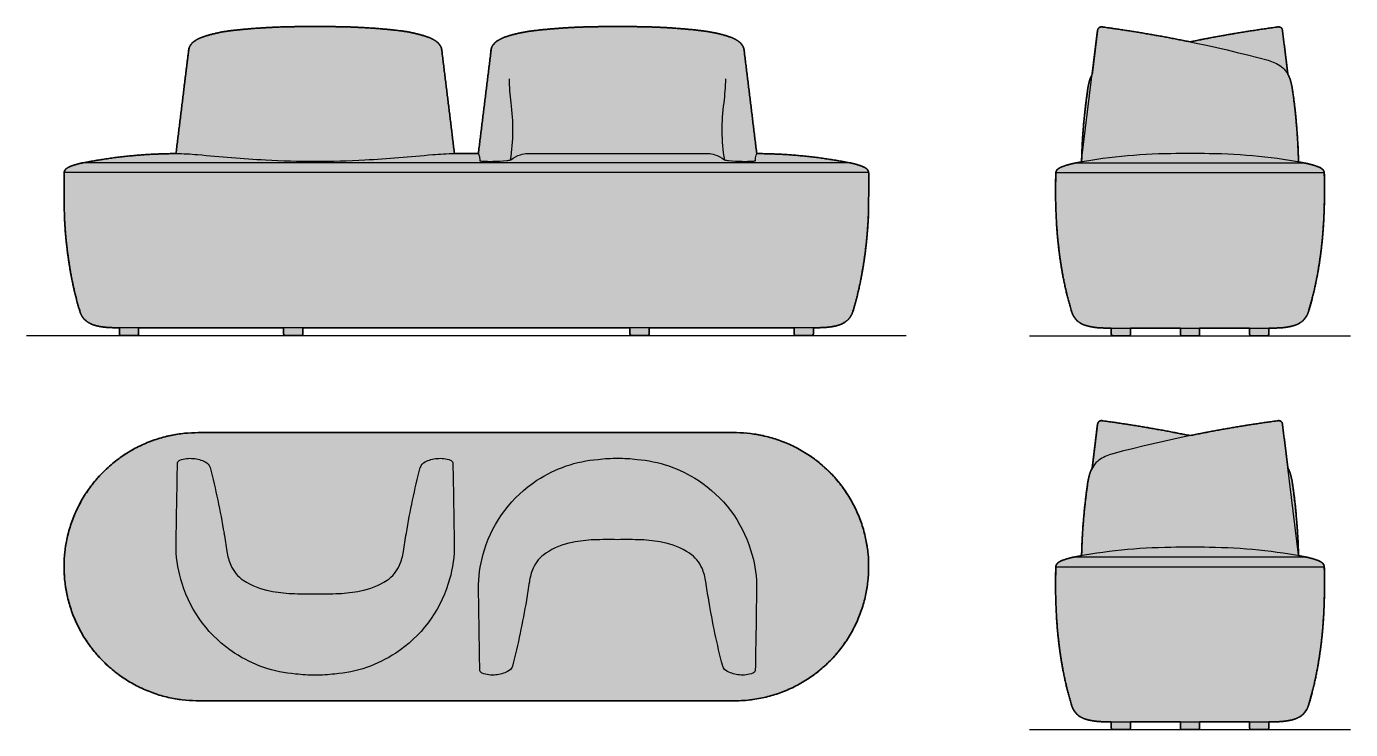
# Model space of a CAD drawing. Header units: millimetres. Extents: x 0 to 3456, y -1029 to 806.
import ezdxf

# ---------------------------------------------------------------- set-up
doc = ezdxf.new("R2010")
doc.units = ezdxf.units.MM
doc.linetypes.add('Dots', pattern=[1, 0, -1])
doc.layers.add('Blocks', color=7, linetype='Continuous')
doc.layers.add('Blocks$Fill', color=7, linetype='Continuous', true_color=0xffffff)
for name, color, linetype, lineweight, true_color in [('Blocks$Inner', 7, 'Continuous', 25, 0x007f00), ('Blocks$Outline', 7, 'Continuous', 35, 0xff3f3f), ('Groud', 7, 'Dots', 25, 0x243775)]:
    doc.layers.add(name, color=color, linetype=linetype, lineweight=lineweight, true_color=true_color)

# ---------------------------------------------------------------- blocks, each defined once
blk = doc.blocks.new('Scene Bench Top')
at = {"layer": 'Blocks$Fill', "extrusion": (0, 0, -1)}
blk.add_hatch(color=256, dxfattribs=at).paths.add_polyline_path([(1750, 350), (350, 350), (342.2, 349.9), (334.4, 349.7), (326.5, 349.2), (318.6, 348.6), (310.6, 347.8), (302.5, 346.8), (294.4, 345.6), (286.3, 344.2), (278.2, 342.6), (270, 340.7), (261.9, 338.7), (253.7, 336.5), (245.5, 334), (237.4, 331.4), (229.3, 328.5), (221.2, 325.4), (213.1, 322.1), (205.1, 318.6), (197.1, 314.9), (189.2, 310.9), (181.4, 306.7), (173.7, 302.3), (166, 297.8), (158.5, 292.9), (151, 287.9), (143.7, 282.7), (136.5, 277.3), (129.4, 271.7), (122.5, 265.9), (115.6, 260), (109, 253.8), (102.5, 247.5), (96.2, 241), (90, 234.4), (84.1, 227.5), (78.3, 220.6), (72.7, 213.5), (67.3, 206.3), (62.1, 199), (57.1, 191.5), (52.2, 184), (47.7, 176.3), (43.3, 168.6), (39.1, 160.8), (35.1, 152.9), (31.4, 144.9), (27.9, 136.9), (24.6, 128.8), (21.5, 120.7), (18.6, 112.6), (16, 104.5), (13.5, 96.3), (11.3, 88.1), (9.3, 80), (7.4, 71.8), (5.8, 63.7), (4.4, 55.6), (3.2, 47.5), (2.2, 39.4), (1.4, 31.4), (0.8, 23.5), (0.3, 15.6), (0.1, 7.8), (0, 0), (0.1, -7.8), (0.3, -15.6), (0.8, -23.5), (1.4, -31.4), (2.2, -39.4), (3.2, -47.5), (4.4, -55.6), (5.8, -63.7), (7.4, -71.8), (9.3, -80), (11.3, -88.1), (13.5, -96.3), (16, -104.5), (18.6, -112.6), (21.5, -120.7), (24.6, -128.8), (27.9, -136.9), (31.4, -144.9), (35.1, -152.9), (39.1, -160.8), (43.3, -168.6), (47.7, -176.3), (52.2, -184), (57.1, -191.5), (62.1, -199), (67.3, -206.3), (72.7, -213.5), (78.3, -220.6), (84.1, -227.5), (90, -234.4), (96.2, -241), (102.5, -247.5), (109, -253.8), (115.6, -260), (122.5, -265.9), (129.4, -271.7), (136.5, -277.3), (143.7, -282.7), (151, -287.9), (158.5, -292.9), (166, -297.8), (173.7, -302.3), (181.4, -306.7), (189.2, -310.9), (197.1, -314.9), (205.1, -318.6), (213.1, -322.1), (221.2, -325.4), (229.3, -328.5), (237.4, -331.4), (245.5, -334), (253.7, -336.5), (261.9, -338.7), (270, -340.7), (278.2, -342.6), (286.3, -344.2), (294.4, -345.6), (302.5, -346.8), (310.6, -347.8), (318.6, -348.6), (326.5, -349.2), (334.4, -349.7), (342.2, -349.9), (350, -350), (1750, -350), (1757.8, -349.9), (1765.6, -349.7), (1773.5, -349.2), (1781.4, -348.6), (1789.4, -347.8), (1797.5, -346.8), (1805.6, -345.6), (1813.7, -344.2), (1821.8, -342.6), (1830, -340.7), (1838.1, -338.7), (1846.3, -336.5), (1854.5, -334), (1862.6, -331.4), (1870.7, -328.5), (1878.8, -325.4), (1886.9, -322.1), (1894.9, -318.6), (1902.9, -314.9), (1910.8, -310.9), (1918.6, -306.7), (1926.3, -302.3), (1934, -297.8), (1941.5, -292.9), (1949, -287.9), (1956.3, -282.7), (1963.5, -277.3), (1970.6, -271.7), (1977.5, -265.9), (1984.4, -260), (1991, -253.8), (1997.5, -247.5), (2003.8, -241), (2010, -234.4), (2015.9, -227.5), (2021.7, -220.6), (2027.3, -213.5), (2032.7, -206.3), (2037.9, -199), (2042.9, -191.5), (2047.8, -184), (2052.3, -176.3), (2056.7, -168.6), (2060.9, -160.8), (2064.9, -152.9), (2068.6, -144.9), (2072.1, -136.9), (2075.4, -128.8), (2078.5, -120.7), (2081.4, -112.6), (2084, -104.5), (2086.5, -96.3), (2088.7, -88.1), (2090.7, -80), (2092.6, -71.8), (2094.2, -63.7), (2095.6, -55.6), (2096.8, -47.5), (2097.8, -39.4), (2098.6, -31.4), (2099.2, -23.5), (2099.7, -15.6), (2099.9, -7.8), (2100, 0), (2099.9, 7.8), (2099.7, 15.6), (2099.2, 23.5), (2098.6, 31.4), (2097.8, 39.4), (2096.8, 47.5), (2095.6, 55.6), (2094.2, 63.7), (2092.6, 71.8), (2090.7, 80), (2088.7, 88.1), (2086.5, 96.3), (2084, 104.5), (2081.4, 112.6), (2078.5, 120.7), (2075.4, 128.8), (2072.1, 136.9), (2068.6, 144.9), (2064.9, 152.9), (2060.9, 160.8), (2056.7, 168.6), (2052.3, 176.3), (2047.8, 184), (2042.9, 191.5), (2037.9, 199), (2032.7, 206.3), (2027.3, 213.5), (2021.7, 220.6), (2015.9, 227.5), (2010, 234.4), (2003.8, 241), (1997.5, 247.5), (1991, 253.8), (1984.4, 260), (1977.5, 265.9), (1970.6, 271.7), (1963.5, 277.3), (1956.3, 282.7), (1949, 287.9), (1941.5, 292.9), (1934, 297.8), (1926.3, 302.3), (1918.6, 306.7), (1910.8, 310.9), (1902.9, 314.9), (1894.9, 318.6), (1886.9, 322.1), (1878.8, 325.4), (1870.7, 328.5), (1862.6, 331.4), (1854.5, 334), (1846.3, 336.5), (1838.1, 338.7), (1830, 340.7), (1821.8, 342.6), (1813.7, 344.2), (1805.6, 345.6), (1797.5, 346.8), (1789.4, 347.8), (1781.4, 348.6), (1773.5, 349.2), (1765.6, 349.7), (1757.8, 349.9)], flags=0)
at = {"layer": 'Blocks$Inner', "linetype": 'ByBlock'}
for p, q in [((-1750, 350), (-350, 350)), ((-350, -350), (-1750, -350))]:
    blk.add_line(p, q, dxfattribs=at)
at = {"layer": 'Blocks$Inner', "linetype": 'ByBlock', "extrusion": (0, 0, -1)}
for centre, radius, start, end in [((1750, 0), 350, 270, 90), ((350, 0), 350, 90, 270), ((1794.5, 269), 9.76, 14.8009, 71.5909), ((1770.4, 201.4), 81.5, 70.4717, 95.5283), ((1771.1, 194.3), 88.7, 95.5283, 116.4717), ((1118.2, 194.3), 88.7, 63.5283, 84.4717), ((1118.9, 201.4), 81.5, 84.4717, 109.5283), ((1094.7, 269), 9.76, 108.4091, 165.1991), ((679.6, -57.8), 339, 56.6946, 85.4807), ((655.5, -135.9), 419.1, 83.0465, 90.0193), ((655.2, -135.9), 419.1, 89.9807, 96.9535), ((631.2, -57.8), 339, 94.5193, 123.3054), ((-32984.4, -397.8), 34794.8, 0.73202, 1.10217), ((1739.7, 254), 21.3, 112.473, 165.527), ((3671.2, -244.6), 2016.2, 165.527, 170.521), ((-782, -244.6), 2016.2, 9.479, 14.473), ((1149.5, 254), 21.3, 14.473, 67.527), ((35873.6, -397.8), 34794.8, 178.89783, 179.26798), ((681.8, -55.7), 336, 17.2564, 56.8154), ((629, -55.7), 336, 123.1846, 162.7436), ((3513.4, -233.3), 1858.7, 170.063, 171.5582), ((-624.2, -233.3), 1858.7, 8.4418, 9.937), ((1479.1, 56.9), 328.7, 342.1379, 358.2388), ((1410.1, 56.9), 328.7, 181.7612, 197.8621), ((689.9, -56.9), 328.7, 1.7612, 17.8621), ((620.9, -56.9), 328.7, 162.1379, 178.2388), ((1471, 55.7), 336, 303.1846, 342.7436), ((1418.2, 55.7), 336, 197.2564, 236.8154), ((-33773.6, 397.8), 34794.8, 358.89783, 359.26798), ((2724.2, 233.3), 1858.7, 188.4418, 189.937), ((-1413.4, 233.3), 1858.7, 350.063, 351.5582), ((35084.4, 397.8), 34794.8, 180.73202, 181.10217), ((2882, 244.6), 2016.2, 189.479, 194.473), ((-1571.2, 244.6), 2016.2, 345.527, 350.521), ((1468.8, 57.8), 339, 274.5193, 303.3054), ((1420.4, 57.8), 339, 236.6946, 265.4807), ((1005.3, -269), 9.76, 288.4091, 345.1991), ((981.8, -194.3), 88.7, 243.5283, 264.4717), ((950.5, -254), 21.3, 194.473, 247.527), ((360.3, -254), 21.3, 292.473, 345.527), ((328.9, -194.3), 88.7, 275.5283, 296.4717), ((305.5, -269), 9.76, 194.8009, 251.5909), ((1444.8, 135.9), 419.1, 269.9807, 276.9535), ((1444.5, 135.9), 419.1, 263.0465, 270.0193), ((981.1, -201.4), 81.5, 264.4717, 289.5283), ((329.6, -201.4), 81.5, 250.4717, 275.5283)]:
    blk.add_arc(centre, radius, start, end, dxfattribs=at)
at = {"layer": 'Blocks$Inner', "linetype": 'ByBlock'}
for centre, radius, start, end in [((-692.8, -360.2), 431.1, 93.222, 100.778), ((-678, -1293.2), 1363.9, 89.0485, 91.6381), ((-632.7, -1293.2), 1363.9, 88.3619, 90.9515), ((-618, -360.2), 431.1, 79.222, 86.778), ((-1540.5, 57.5), 135.5, 187.5884, 203.222), ((-1348.8, 57.5), 135.5, 336.778, 352.4116), ((-794.4, -39), 88.5, 123.222, 156.778), ((-737.4, -126.1), 192.7, 100.778, 123.222), ((-573.4, -126.1), 192.7, 56.778, 79.222), ((-516.3, -39), 88.5, 23.222, 56.778), ((-1583.7, 39), 88.5, 203.222, 236.778), ((-1305.6, 39), 88.5, 303.222, 336.778), ((-751.2, -57.5), 135.5, 156.778, 172.4116), ((-559.5, -57.5), 135.5, 7.5884, 23.222), ((-1526.6, 126.1), 192.7, 236.778, 259.222), ((-1482, 360.2), 431.1, 259.222, 266.778), ((-1407.2, 360.2), 431.1, 273.222, 280.778), ((-1362.6, 126.1), 192.7, 280.778, 303.222), ((-1467.3, 1293.2), 1363.9, 268.3619, 270.9515), ((-1422, 1293.2), 1363.9, 269.0485, 271.6381)]:
    blk.add_arc(centre, radius, start, end, dxfattribs=at)
at = {"layer": 'Blocks$Outline'}
blk.add_rational_spline([(-1750, 350), (-1050, 350), (-350, 350), (0, 350), (0, 0), (0, -350), (-350, -350), (-1050, -350), (-1750, -350), (-2100, -350), (-2100, 0), (-2100, 350), (-1750, 350)], [1, 1, 1, 0.707106781187, 1, 0.707106781187, 1, 1, 1, 0.707106781187, 1, 0.707106781187, 1], degree=2, knots=[0, 0, 0, 1400, 1400, 1949.778714, 1949.778714, 2499.557429, 2499.557429, 3899.557429, 3899.557429, 4449.336143, 4449.336143, 4999.114858, 4999.114858, 4999.114858], dxfattribs=at)
blk = doc.blocks.new('Scene Bench Right')
at = {"layer": 'Blocks$Fill', "extrusion": (0, 0, -1)}
blk.add_hatch(color=256, dxfattribs=at).paths.add_polyline_path([(109.5, 20), (109.5, 4), (109.5, 3.9), (109.5, 3.8), (109.5, 3.7), (109.5, 3.6), (109.5, 3.5), (109.5, 3.5), (109.5, 3.4), (109.5, 3.3), (109.6, 3.2), (109.6, 3.1), (109.6, 3), (109.6, 2.9), (109.7, 2.8), (109.7, 2.7), (109.7, 2.6), (109.8, 2.5), (109.8, 2.4), (109.8, 2.3), (109.9, 2.3), (109.9, 2.2), (110, 2.1), (110, 2), (110.1, 1.9), (110.1, 1.8), (110.2, 1.7), (110.2, 1.6), (110.3, 1.6), (110.4, 1.5), (110.4, 1.4), (110.5, 1.3), (110.6, 1.2), (110.6, 1.2), (110.7, 1.1), (110.8, 1), (110.9, 1), (111, 0.9), (111, 0.8), (111.1, 0.8), (111.2, 0.7), (111.3, 0.7), (111.4, 0.6), (111.5, 0.5), (111.6, 0.5), (111.6, 0.4), (111.7, 0.4), (111.8, 0.4), (111.9, 0.3), (112, 0.3), (112.1, 0.2), (112.2, 0.2), (112.3, 0.2), (112.4, 0.2), (112.5, 0.1), (112.6, 0.1), (112.7, 0.1), (112.7, 0.1), (112.8, 0.1), (112.9, 0), (113, 0), (113.1, 0), (113.2, 0), (113.3, 0), (113.4, 0), (113.5, 0), (155.5, 0), (155.6, 0), (155.7, 0), (155.7, 0), (155.8, 0), (155.9, 0), (156, 0), (156.1, 0.1), (156.2, 0.1), (156.3, 0.1), (156.4, 0.1), (156.5, 0.1), (156.6, 0.2), (156.7, 0.2), (156.8, 0.2), (156.9, 0.2), (157, 0.3), (157, 0.3), (157.1, 0.4), (157.2, 0.4), (157.3, 0.4), (157.4, 0.5), (157.5, 0.5), (157.6, 0.6), (157.7, 0.7), (157.8, 0.7), (157.8, 0.8), (157.9, 0.8), (158, 0.9), (158.1, 1), (158.2, 1), (158.2, 1.1), (158.3, 1.2), (158.4, 1.2), (158.4, 1.3), (158.5, 1.4), (158.6, 1.5), (158.6, 1.6), (158.7, 1.6), (158.8, 1.7), (158.8, 1.8), (158.9, 1.9), (158.9, 2), (159, 2.1), (159, 2.2), (159.1, 2.3), (159.1, 2.3), (159.2, 2.4), (159.2, 2.5), (159.2, 2.6), (159.3, 2.7), (159.3, 2.8), (159.3, 2.9), (159.3, 3), (159.4, 3.1), (159.4, 3.2), (159.4, 3.3), (159.4, 3.4), (159.4, 3.5), (159.5, 3.5), (159.5, 3.6), (159.5, 3.7), (159.5, 3.8), (159.5, 3.9), (159.5, 4), (159.5, 20), (290, 20), (290, 4), (290, 3.9), (290, 3.8), (290, 3.7), (290, 3.6), (290, 3.5), (290, 3.5), (290, 3.4), (290.1, 3.3), (290.1, 3.2), (290.1, 3.1), (290.1, 3), (290.1, 2.9), (290.2, 2.8), (290.2, 2.7), (290.2, 2.6), (290.3, 2.5), (290.3, 2.4), (290.4, 2.3), (290.4, 2.3), (290.4, 2.2), (290.5, 2.1), (290.5, 2), (290.6, 1.9), (290.6, 1.8), (290.7, 1.7), (290.8, 1.6), (290.8, 1.6), (290.9, 1.5), (291, 1.4), (291, 1.3), (291.1, 1.2), (291.2, 1.2), (291.2, 1.1), (291.3, 1), (291.4, 1), (291.5, 0.9), (291.6, 0.8), (291.6, 0.8), (291.7, 0.7), (291.8, 0.7), (291.9, 0.6), (292, 0.5), (292.1, 0.5), (292.2, 0.4), (292.2, 0.4), (292.3, 0.4), (292.4, 0.3), (292.5, 0.3), (292.6, 0.2), (292.7, 0.2), (292.8, 0.2), (292.9, 0.2), (293, 0.1), (293.1, 0.1), (293.2, 0.1), (293.3, 0.1), (293.4, 0.1), (293.5, 0), (293.5, 0), (293.6, 0), (293.7, 0), (293.8, 0), (293.9, 0), (294, 0), (336, 0), (336.1, 0), (336.2, 0), (336.3, 0), (336.4, 0), (336.4, 0), (336.5, 0), (336.6, 0.1), (336.7, 0.1), (336.8, 0.1), (336.9, 0.1), (337, 0.1), (337.1, 0.2), (337.2, 0.2), (337.3, 0.2), (337.4, 0.2), (337.5, 0.3), (337.6, 0.3), (337.7, 0.4), (337.7, 0.4), (337.8, 0.4), (337.9, 0.5), (338, 0.5), (338.1, 0.6), (338.2, 0.7), (338.3, 0.7), (338.4, 0.8), (338.4, 0.8), (338.5, 0.9), (338.6, 1), (338.7, 1), (338.7, 1.1), (338.8, 1.2), (338.9, 1.2), (339, 1.3), (339, 1.4), (339.1, 1.5), (339.2, 1.6), (339.2, 1.6), (339.3, 1.7), (339.3, 1.8), (339.4, 1.9), (339.4, 2), (339.5, 2.1), (339.5, 2.2), (339.6, 2.3), (339.6, 2.3), (339.7, 2.4), (339.7, 2.5), (339.7, 2.6), (339.8, 2.7), (339.8, 2.8), (339.8, 2.9), (339.9, 3), (339.9, 3.1), (339.9, 3.2), (339.9, 3.3), (339.9, 3.4), (340, 3.5), (340, 3.5), (340, 3.6), (340, 3.7), (340, 3.8), (340, 3.9), (340, 4), (340, 20), (470.5, 20), (470.5, 4), (470.5, 3.9), (470.5, 3.8), (470.5, 3.7), (470.5, 3.6), (470.5, 3.5), (470.5, 3.5), (470.6, 3.4), (470.6, 3.3), (470.6, 3.2), (470.6, 3.1), (470.6, 3), (470.7, 2.9), (470.7, 2.8), (470.7, 2.7), (470.8, 2.6), (470.8, 2.5), (470.8, 2.4), (470.9, 2.3), (470.9, 2.3), (471, 2.2), (471, 2.1), (471.1, 2), (471.1, 1.9), (471.2, 1.8), (471.2, 1.7), (471.3, 1.6), (471.3, 1.6), (471.4, 1.5), (471.5, 1.4), (471.5, 1.3), (471.6, 1.2), (471.7, 1.2), (471.8, 1.1), (471.8, 1), (471.9, 1), (472, 0.9), (472.1, 0.8), (472.2, 0.8), (472.2, 0.7), (472.3, 0.7), (472.4, 0.6), (472.5, 0.5), (472.6, 0.5), (472.7, 0.4), (472.8, 0.4), (472.9, 0.4), (472.9, 0.3), (473, 0.3), (473.1, 0.2), (473.2, 0.2), (473.3, 0.2), (473.4, 0.2), (473.5, 0.1), (473.6, 0.1), (473.7, 0.1), (473.8, 0.1), (473.9, 0.1), (474, 0), (474.1, 0), (474.2, 0), (474.2, 0), (474.3, 0), (474.4, 0), (474.5, 0), (516.5, 0), (516.6, 0), (516.7, 0), (516.8, 0), (516.9, 0), (517, 0), (517.1, 0), (517.1, 0.1), (517.2, 0.1), (517.3, 0.1), (517.4, 0.1), (517.5, 0.1), (517.6, 0.2), (517.7, 0.2), (517.8, 0.2), (517.9, 0.2), (518, 0.3), (518.1, 0.3), (518.2, 0.4), (518.3, 0.4), (518.3, 0.4), (518.4, 0.5), (518.5, 0.5), (518.6, 0.6), (518.7, 0.7), (518.8, 0.7), (518.9, 0.8), (519, 0.8), (519, 0.9), (519.1, 1), (519.2, 1), (519.3, 1.1), (519.3, 1.2), (519.4, 1.2), (519.5, 1.3), (519.6, 1.4), (519.6, 1.5), (519.7, 1.6), (519.7, 1.6), (519.8, 1.7), (519.9, 1.8), (519.9, 1.9), (520, 2), (520, 2.1), (520.1, 2.2), (520.1, 2.3), (520.2, 2.3), (520.2, 2.4), (520.2, 2.5), (520.3, 2.6), (520.3, 2.7), (520.3, 2.8), (520.4, 2.9), (520.4, 3), (520.4, 3.1), (520.4, 3.2), (520.4, 3.3), (520.5, 3.4), (520.5, 3.5), (520.5, 3.5), (520.5, 3.6), (520.5, 3.7), (520.5, 3.8), (520.5, 3.9), (520.5, 4), (520.5, 20), (534.4, 20.1), (548.3, 20.5), (552.8, 20.8), (557.3, 21.2), (561.7, 21.7), (566.2, 22.3), (570.7, 23), (575.1, 23.9), (579.5, 24.8), (583.9, 25.9), (585.7, 26.4), (587.6, 26.9), (589.4, 27.6), (591.3, 28.2), (593.1, 29), (594.9, 29.8), (596.6, 30.6), (598.4, 31.5), (600.1, 32.5), (601.7, 33.5), (603.4, 34.6), (605, 35.7), (606.6, 36.8), (608.1, 38), (609.6, 39.3), (611, 40.6), (612.1, 41.8), (613.3, 43.1), (614.4, 44.3), (615.4, 45.7), (616.4, 47), (617.4, 48.4), (618.3, 49.8), (619.2, 51.3), (620, 52.8), (620.8, 54.3), (621.5, 55.8), (622.2, 57.3), (622.8, 58.9), (623.4, 60.5), (623.9, 62.1), (624.4, 63.7), (631.5, 88.5), (637.8, 113.5), (643.4, 138.7), (648.3, 164.1), (654.1, 200.5), (658.7, 237), (662.2, 273.7), (664.4, 310.4), (665.5, 338.7), (666, 367), (665.9, 395.3), (665.4, 423.5), (665.4, 423.9), (665.4, 424.3), (665.4, 424.6), (665.3, 425), (665.3, 425.4), (665.3, 425.7), (665.2, 426.1), (665.2, 426.5), (665.1, 426.8), (665, 427.2), (664.9, 427.5), (664.8, 427.9), (664.7, 428.2), (664.6, 428.6), (664.5, 429), (664.3, 429.3), (664.2, 429.6), (664, 430), (663.9, 430.3), (663.7, 430.6), (663.5, 431), (663.3, 431.3), (663.1, 431.6), (662.9, 431.9), (662.7, 432.2), (662.5, 432.5), (662.2, 432.8), (662, 433.1), (661.7, 433.3), (661.5, 433.6), (661.2, 433.9), (661, 434.1), (660.7, 434.4), (660.4, 434.6), (660.2, 434.8), (659.2, 435.6), (658.5, 436.1), (657.8, 436.6), (657.1, 437), (656.4, 437.5), (655.7, 437.9), (654.9, 438.4), (654.2, 438.8), (653.4, 439.2), (652.7, 439.6), (651.9, 440), (651.1, 440.3), (650.3, 440.7), (649.5, 441), (648.7, 441.3), (647.9, 441.6), (641.6, 443.8), (635.2, 445.8), (628.7, 447.6), (622.2, 449.3), (614.4, 450.8), (598, 453.7), (598, 453.8), (598.1, 453.9), (598.1, 454.1), (598.1, 454.2), (598.1, 454.3), (598.1, 454.4), (598.1, 454.5), (598.1, 454.6), (598.1, 456.7), (596.2, 502.5), (593.1, 548.2), (588.6, 593.8), (582.2, 643), (581.6, 646.8), (580.9, 650.7), (580.1, 654.5), (579.3, 658.2), (578.3, 662), (577.3, 665.7), (576.2, 669.5), (575.6, 671.1), (575, 672.8), (574.3, 674.5), (573.6, 676.1), (572.8, 677.7), (572, 679.3), (571.2, 680.9), (570.3, 682.5), (556.2, 797.5), (556.2, 797.7), (556.1, 798), (556.1, 798.2), (556, 798.5), (556, 798.7), (555.9, 798.9), (555.9, 799.2), (555.8, 799.4), (555.7, 799.7), (555.6, 799.9), (555.5, 800.1), (555.4, 800.3), (555.3, 800.6), (555.2, 800.8), (555.1, 801), (555, 801.2), (554.9, 801.5), (554.7, 801.7), (554.6, 801.9), (554.4, 802.1), (554.3, 802.3), (554.1, 802.5), (554, 802.7), (553.8, 802.9), (553.7, 803.1), (553.5, 803.2), (553.3, 803.4), (553.1, 803.6), (553, 803.7), (552.8, 803.9), (552.6, 804.1), (552.4, 804.2), (552.2, 804.4), (552, 804.5), (551.8, 804.7), (551.6, 804.8), (551.3, 804.9), (551.1, 805.1), (550.9, 805.2), (550.6, 805.3), (550.4, 805.4), (550.2, 805.5), (549.9, 805.6), (549.7, 805.7), (549.4, 805.8), (549.2, 805.9), (548.9, 805.9), (548.7, 806), (548.4, 806.1), (548.2, 806.1), (547.9, 806.2), (547.6, 806.2), (547.4, 806.2), (547.1, 806.3), (546.9, 806.3), (546.6, 806.3), (546.3, 806.3), (546.1, 806.3), (545.8, 806.3), (545.6, 806.3), (545.3, 806.2), (545, 806.2), (544.8, 806.2), (544.5, 806.1), (429.4, 788.6), (315, 767.2), (200.5, 788.6), (85.4, 806.1), (85.2, 806.2), (84.9, 806.2), (84.7, 806.2), (84.4, 806.3), (84.2, 806.3), (83.9, 806.3), (83.7, 806.3), (83.4, 806.3), (83.1, 806.3), (82.9, 806.3), (82.6, 806.2), (82.4, 806.2), (82.1, 806.2), (81.8, 806.1), (81.6, 806.1), (81.3, 806), (81.1, 805.9), (80.8, 805.9), (80.6, 805.8), (80.3, 805.7), (80.1, 805.6), (79.8, 805.5), (79.6, 805.4), (79.3, 805.3), (79.1, 805.2), (78.9, 805.1), (78.7, 804.9), (78.4, 804.8), (78.2, 804.7), (78, 804.5), (77.8, 804.4), (77.6, 804.2), (77.4, 804.1), (77.2, 803.9), (77, 803.7), (76.9, 803.6), (76.7, 803.4), (76.5, 803.2), (76.3, 803.1), (76.2, 802.9), (76, 802.7), (75.8, 802.5), (75.7, 802.3), (75.6, 802.1), (75.4, 801.9), (75.3, 801.7), (75.1, 801.5), (75, 801.2), (74.9, 801), (74.8, 800.8), (74.7, 800.6), (74.6, 800.3), (74.5, 800.1), (74.4, 799.9), (74.3, 799.7), (74.2, 799.4), (74.1, 799.2), (74.1, 798.9), (74, 798.7), (73.9, 798.5), (73.9, 798.2), (73.8, 798), (73.8, 797.7), (73.8, 797.5), (59.7, 682.5), (58.8, 680.9), (58, 679.4), (57.2, 677.8), (56.4, 676.1), (55.7, 674.5), (55, 672.8), (54.4, 671.1), (53.8, 669.5), (52.7, 665.7), (51.7, 662), (50.7, 658.2), (49.8, 654.5), (49.1, 650.7), (48.4, 646.8), (47.8, 643), (47.3, 639.2), (41.4, 593.2), (36.8, 547.1), (33.7, 500.9), (31.9, 454.6), (31.9, 454.5), (31.9, 454.4), (31.9, 454.3), (31.9, 454.2), (31.9, 454.1), (31.9, 453.9), (31.9, 453.8), (32, 453.7), (7.8, 449.3), (1.3, 447.6), (-5.2, 445.8), (-11.6, 443.8), (-17.9, 441.6), (-18.7, 441.3), (-19.5, 441), (-20.3, 440.7), (-21.1, 440.3), (-21.9, 440), (-22.7, 439.6), (-23.4, 439.2), (-24.2, 438.8), (-24.9, 438.4), (-25.7, 437.9), (-26.4, 437.5), (-27.1, 437), (-27.8, 436.6), (-28.5, 436.1), (-29.2, 435.6), (-30.2, 434.8), (-30.4, 434.6), (-30.7, 434.4), (-31, 434.1), (-31.3, 433.9), (-31.5, 433.6), (-31.8, 433.3), (-32, 433.1), (-32.2, 432.8), (-32.5, 432.5), (-32.7, 432.2), (-32.9, 431.9), (-33.1, 431.6), (-33.3, 431.3), (-33.5, 431), (-33.7, 430.6), (-33.9, 430.3), (-34, 430), (-34.2, 429.6), (-34.3, 429.3), (-34.5, 429), (-34.6, 428.6), (-34.7, 428.2), (-34.8, 427.9), (-34.9, 427.5), (-35, 427.2), (-35.1, 426.8), (-35.2, 426.5), (-35.2, 426.1), (-35.3, 425.7), (-35.3, 425.4), (-35.3, 425), (-35.4, 424.6), (-35.4, 424.3), (-35.4, 423.9), (-35.4, 423.5), (-35.9, 395.3), (-36, 367), (-35.5, 338.7), (-34.4, 310.4), (-32.2, 273.7), (-28.7, 237), (-24.1, 200.5), (-18.3, 164.1), (-13.4, 138.7), (-7.8, 113.5), (-1.5, 88.5), (5.6, 63.7), (6, 62.1), (6.6, 60.5), (7.2, 58.9), (7.8, 57.3), (8.5, 55.8), (9.2, 54.3), (10, 52.8), (10.8, 51.3), (11.7, 49.8), (12.6, 48.4), (13.6, 47), (14.6, 45.7), (15.6, 44.3), (16.7, 43.1), (17.8, 41.8), (19, 40.6), (20.4, 39.3), (21.9, 38), (23.4, 36.8), (25, 35.7), (26.6, 34.6), (28.2, 33.5), (29.9, 32.5), (31.6, 31.5), (33.4, 30.6), (35.1, 29.8), (36.9, 29), (38.7, 28.2), (40.6, 27.6), (42.4, 26.9), (44.3, 26.4), (46.1, 25.9), (50.5, 24.8), (54.9, 23.9), (59.3, 23), (63.8, 22.3), (68.2, 21.7), (72.7, 21.2), (77.2, 20.8), (81.7, 20.5), (95.6, 20.1)], flags=0)
at = {"layer": 'Blocks$Inner', "linetype": 'ByBlock'}
for p, q in [((-570.3, 682.5), (-556.2, 797.5)), ((-31.9, 456.2), (-73.8, 797.5)), ((-614.4, 450.8), (-15.6, 450.8)), ((-598.1, 456.2), (-598.1, 456.7)), ((-665.3, 425), (35.3, 425)), ((-520.5, 20), (-109.5, 20)), ((-520.5, 20), (-520.5, 4)), ((-516.5, 0), (-474.5, 0)), ((-470.5, 4), (-470.5, 20)), ((-340, 4), (-340, 20)), ((-294, 0), (-336, 0)), ((-290, 20), (-290, 4)), ((-159.5, 4), (-159.5, 20)), ((-113.5, 0), (-155.5, 0)), ((-109.5, 20), (-109.5, 4))]:
    blk.add_line(p, q, dxfattribs=at)
at = {"layer": 'Blocks$Inner', "linetype": 'ByBlock', "extrusion": (0, 0, -1)}
for centre, radius, start, end in [((546.3, 796.3), 9.99, 6.9648, 52.3722), ((546.3, 796.3), 10, 52.3722, 99.9762), ((1009.5, -2628), 3465.5, 97.7106, 101.5608), ((121.3, 647.1), 71.1, 150.1415, 161.688), ((212.2, 619.4), 166.1, 162.4531, 173.1583), ((1592.4, 417.4), 1561, 171.8309, 178.6324), ((576.9, 454.5), 21.3, 0.4062, 4.7359), ((36.5, 454.6), 4.64, 179.4776, 190.5435), ((336, 4), 4, 270, 360), ((294, 4), 4, 180, 270), ((155.5, 4), 4, 270, 360), ((113.5, 4), 4, 180, 270)]:
    blk.add_arc(centre, radius, start, end, dxfattribs=at)
at = {"layer": 'Blocks$Inner', "linetype": 'ByBlock'}
for centre, radius, start, end in [((379.5, -2628), 3465.5, 97.7106, 105.022), ((-83.7, 796.3), 10, 52.3722, 99.9762), ((-83.7, 796.3), 9.99, 6.9648, 52.3722), ((-508.7, 647.1), 71.1, 128.5458, 161.688), ((-493.6, 622.4), 99.9, 104.5317, 126.4542), ((-417.8, 619.4), 166.1, 162.4531, 173.1583), ((962.4, 417.4), 1561, 171.8309, 178.6324), ((-568.8, 224.1), 231.4, 103.3308, 109.9946), ((-348.6, -971.1), 1446.5, 90.6499, 100.9016), ((-593.5, 454.6), 4.64, 179.4776, 190.5435), ((-315, -1051.2), 1527.3, 88.1239, 91.8761), ((-281.4, -971.1), 1446.5, 79.0984, 89.3501), ((-53.1, 454.5), 21.3, 0.4062, 4.7359), ((-61.2, 224.1), 231.4, 70.0054, 76.6692), ((819.5, 379.4), 1485.5, 178.2969, 182.6604), ((-651.7, 424.1), 13.7, 126.7532, 182.3255), ((-634.4, 402.7), 41.2, 109.1681, 128.2317), ((4.4, 402.7), 41.2, 51.7683, 70.8319), ((21.7, 424.1), 13.7, 357.6745, 53.2468), ((-1449.5, 379.4), 1485.5, 357.3396, 1.7031), ((474.9, 361.8), 1140.5, 182.5818, 189.9831), ((-1104.9, 361.8), 1140.5, 350.0169, 357.4182), ((229.5, 319.7), 891.5, 190.0542, 196.6921), ((-859.5, 319.7), 891.5, 343.3079, 349.9458), ((-572.8, 78.3), 53.6, 195.7949, 224.6392), ((-568.9, 85.8), 61.7, 227.0428, 256.0043), ((-61.1, 85.8), 61.7, 283.9957, 312.9572), ((-57.1, 78.3), 53.6, 315.3608, 344.2051), ((-540.7, 192.7), 172.3, 255.4785, 267.4621), ((-524.8, 511.8), 491.8, 267.2684, 270.5048), ((-516.5, 4), 4, 180, 270), ((-474.5, 4), 4, 270, 360), ((-105.1, 511.8), 491.8, 269.4952, 272.7316), ((-89.3, 192.7), 172.3, 272.5379, 284.5215)]:
    blk.add_arc(centre, radius, start, end, dxfattribs=at)
at = {"layer": 'Blocks$Outline'}
for points, weights, knots in [([(-570.3, 682.5), (-563.3, 740), (-556.2, 797.5), (-555.7, 801.7), (-552.4, 804.2), (-548.9, 806.9), (-544.5, 806.1), (-429.1, 790.5), (-315, 767.2)], [1, 1, 1, 0.922513320445, 1, 0.914945397619, 1, 0.999435606213, 1], [0, 0, 0, 115.870137, 115.870137, 123.786021, 123.786021, 132.112837, 132.112837, 364.988583, 364.988583, 364.988583]), ([(-315, 767.2), (-200.9, 790.5), (-85.4, 806.1), (-81.1, 806.9), (-77.6, 804.2), (-74.3, 801.7), (-73.8, 797.5), (-66.7, 740), (-59.7, 682.5)], [0.998985494415, 0.998928511066, 1, 0.914945397619, 1, 0.922513320445, 1, 1, 1], [-592.971473, -592.971473, -592.971473, -360.099706, -360.099706, -351.77289, -351.77289, -343.857006, -343.857006, -227.986869, -227.986869, -227.986869]), ([(-598, 453.7), (-598.1, 454.2), (-598.1, 454.6), (-598.1, 455.7), (-595.7, 548.4), (-582.7, 639.2), (-580.9, 654.6), (-576.2, 669.5), (-573.9, 676.3), (-570.3, 682.5)], [1, 0.995340867079, 1, 0.999979840024, 0.998259181237, 1, 0.995639454424, 1, 0.985490137344, 0.981118436661], [-1098.8649, -1098.8649, -1098.8649, -1097.968187, -1097.968187, -1095.846829, -912.667133, -912.667133, -881.638959, -881.638959, -867.280597, -867.280597, -867.280597]), ([(-59.7, 682.5), (-56.1, 676.3), (-53.8, 669.5), (-49.1, 654.6), (-47.3, 639.2), (-34.1, 547.3), (-31.9, 454.6), (-31.9, 454.2), (-32, 453.7)], [1, 0.994927795168, 1, 0.995639454424, 1, 0.998239021261, 1, 0.995340867079, 1], [0, 0, 0, 14.318835, 14.318835, 45.347009, 45.347009, 230.648063, 230.648063, 231.544776, 231.544776, 231.544776]), ([(-520.5, 20), (-534.4, 19.9), (-548.3, 20.5), (-566.3, 21.3), (-583.9, 25.9), (-599.3, 29.7), (-611, 40.6), (-620.7, 50.4), (-624.4, 63.7), (-639.3, 113.2), (-648.3, 164.1), (-661.1, 236.7), (-664.4, 310.4), (-667, 367), (-665.4, 423.5), (-665.4, 424.3), (-664.9, 431.3), (-659.9, 435), (-654.5, 439.3), (-647.9, 441.6), (-635.3, 446.2), (-622.2, 449.3), (-618.3, 450), (-606.2, 452.3), (-598, 453.7)], [1, 0.999601193694, 1, 0.994536893727, 1, 0.968231724776, 1, 0.968486986001, 1, 0.998322752457, 1, 0.997914917006, 1, 0.999275096126, 1, 0.986784781437, 0.897909042234, 1, 0.986193906076, 1, 0.998309588663, 1, 0.999877443329, 0.999521284477, 0.999313165192], [-1696.843784, -1696.843784, -1696.843784, -1669.064689, -1669.064689, -1633.026849, -1633.026849, -1601.827899, -1601.827899, -1574.84345, -1574.84345, -1471.562956, -1471.562956, -1324.238343, -1324.238343, -1211.106891, -1211.106891, -1209.588398, -1197.857656, -1197.857656, -1184.162941, -1184.162941, -1157.248357, -1157.248357, -1149.316767, -1132.693577, -1132.693577, -1132.693577]), ([(-32, 453.7), (-23.8, 452.3), (-11.7, 450), (-7.8, 449.3), (5.3, 446.2), (17.9, 441.6), (24.5, 439.3), (29.9, 435), (34.9, 431.3), (35.4, 424.3), (35.4, 423.5), (37, 367), (34.4, 310.4), (31.1, 236.7), (18.3, 164.1), (9.3, 113.2), (-5.6, 63.7), (-9.3, 50.4), (-19, 40.6), (-30.7, 29.7), (-46.1, 25.9), (-63.6, 21.3), (-81.7, 20.5), (-95.6, 19.9), (-109.5, 20)], [0.999313165192, 0.999521284477, 0.999877443329, 1, 0.998309588663, 1, 0.986193906076, 1, 0.897909042234, 0.986784781437, 1, 0.999275096126, 1, 0.997914917006, 1, 0.998322752457, 1, 0.968486986001, 1, 0.968231724776, 1, 0.994536893727, 1, 0.999601193694, 1], [-564.150207, -564.150207, -564.150207, -547.527017, -539.595427, -539.595427, -512.680843, -512.680843, -498.986128, -498.986128, -487.255386, -485.736894, -485.736894, -372.605441, -372.605441, -225.280828, -225.280828, -122.000334, -122.000334, -95.015885, -95.015885, -63.816935, -63.816935, -27.779095, -27.779095, 0, 0, 0]), ([(-470.5, 20), (-470.5, 12), (-470.5, 4), (-470.5, 0), (-474.5, 0), (-495.5, 0), (-516.5, 0), (-520.5, 0), (-520.5, 4), (-520.5, 12), (-520.5, 20)], [1, 1, 1, 0.707106781187, 1, 1, 1, 0.707106781187, 1, 1, 1], [-86.574893, -86.574893, -86.574893, -70.570632, -70.570632, -64.287447, -64.287447, -22.287447, -22.287447, -16.004261, -16.004261, 0, 0, 0]), ([(-290, 20), (-290, 12), (-290, 4), (-290, 0), (-294, 0), (-315, 0), (-336, 0), (-340, 0), (-340, 4), (-340, 12), (-340, 20)], [1, 1, 1, 0.707106781187, 1, 1, 1, 0.707106781187, 1, 1, 1], [0, 0, 0, 16.004261, 16.004261, 22.287447, 22.287447, 64.287447, 64.287447, 70.570632, 70.570632, 86.574893, 86.574893, 86.574893]), ([(-109.5, 20), (-109.5, 12), (-109.5, 4), (-109.5, 0), (-113.5, 0), (-134.5, 0), (-155.5, 0), (-159.5, 0), (-159.5, 4), (-159.5, 12), (-159.5, 20)], [1, 1, 1, 0.707106781187, 1, 1, 1, 0.707106781187, 1, 1, 1], [0, 0, 0, 16.004261, 16.004261, 22.287447, 22.287447, 64.287447, 64.287447, 70.570632, 70.570632, 86.574893, 86.574893, 86.574893])]:
    blk.add_rational_spline(points, weights, degree=2, knots=knots, dxfattribs=at)
for points in [[(-340, 20), (-405.3, 20), (-470.5, 20)], [(-159.5, 20), (-224.7, 20), (-290, 20)]]:
    blk.add_open_spline(points, degree=2, dxfattribs=at)
blk = doc.blocks.new('Scene Bench Left')
at = {"layer": 'Blocks$Fill', "extrusion": (0, 0, -1)}
blk.add_hatch(color=256, dxfattribs=at).paths.add_polyline_path([(109.5, 20), (109.5, 4), (109.5, 3.9), (109.5, 3.8), (109.5, 3.7), (109.5, 3.6), (109.5, 3.5), (109.5, 3.5), (109.5, 3.4), (109.5, 3.3), (109.6, 3.2), (109.6, 3.1), (109.6, 3), (109.6, 2.9), (109.7, 2.8), (109.7, 2.7), (109.7, 2.6), (109.8, 2.5), (109.8, 2.4), (109.8, 2.3), (109.9, 2.3), (109.9, 2.2), (110, 2.1), (110, 2), (110.1, 1.9), (110.1, 1.8), (110.2, 1.7), (110.2, 1.6), (110.3, 1.6), (110.4, 1.5), (110.4, 1.4), (110.5, 1.3), (110.6, 1.2), (110.6, 1.2), (110.7, 1.1), (110.8, 1), (110.9, 1), (111, 0.9), (111, 0.8), (111.1, 0.8), (111.2, 0.7), (111.3, 0.7), (111.4, 0.6), (111.5, 0.5), (111.6, 0.5), (111.6, 0.4), (111.7, 0.4), (111.8, 0.4), (111.9, 0.3), (112, 0.3), (112.1, 0.2), (112.2, 0.2), (112.3, 0.2), (112.4, 0.2), (112.5, 0.1), (112.6, 0.1), (112.7, 0.1), (112.7, 0.1), (112.8, 0.1), (112.9, 0), (113, 0), (113.1, 0), (113.2, 0), (113.3, 0), (113.4, 0), (113.5, 0), (155.5, 0), (155.6, 0), (155.7, 0), (155.7, 0), (155.8, 0), (155.9, 0), (156, 0), (156.1, 0.1), (156.2, 0.1), (156.3, 0.1), (156.4, 0.1), (156.5, 0.1), (156.6, 0.2), (156.7, 0.2), (156.8, 0.2), (156.9, 0.2), (157, 0.3), (157, 0.3), (157.1, 0.4), (157.2, 0.4), (157.3, 0.4), (157.4, 0.5), (157.5, 0.5), (157.6, 0.6), (157.7, 0.7), (157.8, 0.7), (157.8, 0.8), (157.9, 0.8), (158, 0.9), (158.1, 1), (158.2, 1), (158.2, 1.1), (158.3, 1.2), (158.4, 1.2), (158.4, 1.3), (158.5, 1.4), (158.6, 1.5), (158.6, 1.6), (158.7, 1.6), (158.8, 1.7), (158.8, 1.8), (158.9, 1.9), (158.9, 2), (159, 2.1), (159, 2.2), (159.1, 2.3), (159.1, 2.3), (159.2, 2.4), (159.2, 2.5), (159.2, 2.6), (159.3, 2.7), (159.3, 2.8), (159.3, 2.9), (159.3, 3), (159.4, 3.1), (159.4, 3.2), (159.4, 3.3), (159.4, 3.4), (159.4, 3.5), (159.5, 3.5), (159.5, 3.6), (159.5, 3.7), (159.5, 3.8), (159.5, 3.9), (159.5, 4), (159.5, 20), (290, 20), (290, 4), (290, 3.9), (290, 3.8), (290, 3.7), (290, 3.6), (290, 3.5), (290, 3.5), (290, 3.4), (290.1, 3.3), (290.1, 3.2), (290.1, 3.1), (290.1, 3), (290.1, 2.9), (290.2, 2.8), (290.2, 2.7), (290.2, 2.6), (290.3, 2.5), (290.3, 2.4), (290.4, 2.3), (290.4, 2.3), (290.4, 2.2), (290.5, 2.1), (290.5, 2), (290.6, 1.9), (290.6, 1.8), (290.7, 1.7), (290.8, 1.6), (290.8, 1.6), (290.9, 1.5), (291, 1.4), (291, 1.3), (291.1, 1.2), (291.2, 1.2), (291.2, 1.1), (291.3, 1), (291.4, 1), (291.5, 0.9), (291.6, 0.8), (291.6, 0.8), (291.7, 0.7), (291.8, 0.7), (291.9, 0.6), (292, 0.5), (292.1, 0.5), (292.2, 0.4), (292.2, 0.4), (292.3, 0.4), (292.4, 0.3), (292.5, 0.3), (292.6, 0.2), (292.7, 0.2), (292.8, 0.2), (292.9, 0.2), (293, 0.1), (293.1, 0.1), (293.2, 0.1), (293.3, 0.1), (293.4, 0.1), (293.5, 0), (293.5, 0), (293.6, 0), (293.7, 0), (293.8, 0), (293.9, 0), (294, 0), (336, 0), (336.1, 0), (336.2, 0), (336.3, 0), (336.4, 0), (336.4, 0), (336.5, 0), (336.6, 0.1), (336.7, 0.1), (336.8, 0.1), (336.9, 0.1), (337, 0.1), (337.1, 0.2), (337.2, 0.2), (337.3, 0.2), (337.4, 0.2), (337.5, 0.3), (337.6, 0.3), (337.7, 0.4), (337.7, 0.4), (337.8, 0.4), (337.9, 0.5), (338, 0.5), (338.1, 0.6), (338.2, 0.7), (338.3, 0.7), (338.4, 0.8), (338.4, 0.8), (338.5, 0.9), (338.6, 1), (338.7, 1), (338.7, 1.1), (338.8, 1.2), (338.9, 1.2), (339, 1.3), (339, 1.4), (339.1, 1.5), (339.2, 1.6), (339.2, 1.6), (339.3, 1.7), (339.3, 1.8), (339.4, 1.9), (339.4, 2), (339.5, 2.1), (339.5, 2.2), (339.6, 2.3), (339.6, 2.3), (339.7, 2.4), (339.7, 2.5), (339.7, 2.6), (339.8, 2.7), (339.8, 2.8), (339.8, 2.9), (339.9, 3), (339.9, 3.1), (339.9, 3.2), (339.9, 3.3), (339.9, 3.4), (340, 3.5), (340, 3.5), (340, 3.6), (340, 3.7), (340, 3.8), (340, 3.9), (340, 4), (340, 20), (470.5, 20), (470.5, 4), (470.5, 3.9), (470.5, 3.8), (470.5, 3.7), (470.5, 3.6), (470.5, 3.5), (470.5, 3.5), (470.6, 3.4), (470.6, 3.3), (470.6, 3.2), (470.6, 3.1), (470.6, 3), (470.7, 2.9), (470.7, 2.8), (470.7, 2.7), (470.8, 2.6), (470.8, 2.5), (470.8, 2.4), (470.9, 2.3), (470.9, 2.3), (471, 2.2), (471, 2.1), (471.1, 2), (471.1, 1.9), (471.2, 1.8), (471.2, 1.7), (471.3, 1.6), (471.3, 1.6), (471.4, 1.5), (471.5, 1.4), (471.5, 1.3), (471.6, 1.2), (471.7, 1.2), (471.8, 1.1), (471.8, 1), (471.9, 1), (472, 0.9), (472.1, 0.8), (472.2, 0.8), (472.2, 0.7), (472.3, 0.7), (472.4, 0.6), (472.5, 0.5), (472.6, 0.5), (472.7, 0.4), (472.8, 0.4), (472.9, 0.4), (472.9, 0.3), (473, 0.3), (473.1, 0.2), (473.2, 0.2), (473.3, 0.2), (473.4, 0.2), (473.5, 0.1), (473.6, 0.1), (473.7, 0.1), (473.8, 0.1), (473.9, 0.1), (474, 0), (474.1, 0), (474.2, 0), (474.2, 0), (474.3, 0), (474.4, 0), (474.5, 0), (516.5, 0), (516.6, 0), (516.7, 0), (516.8, 0), (516.9, 0), (517, 0), (517.1, 0), (517.1, 0.1), (517.2, 0.1), (517.3, 0.1), (517.4, 0.1), (517.5, 0.1), (517.6, 0.2), (517.7, 0.2), (517.8, 0.2), (517.9, 0.2), (518, 0.3), (518.1, 0.3), (518.2, 0.4), (518.3, 0.4), (518.3, 0.4), (518.4, 0.5), (518.5, 0.5), (518.6, 0.6), (518.7, 0.7), (518.8, 0.7), (518.9, 0.8), (519, 0.8), (519, 0.9), (519.1, 1), (519.2, 1), (519.3, 1.1), (519.3, 1.2), (519.4, 1.2), (519.5, 1.3), (519.6, 1.4), (519.6, 1.5), (519.7, 1.6), (519.7, 1.6), (519.8, 1.7), (519.9, 1.8), (519.9, 1.9), (520, 2), (520, 2.1), (520.1, 2.2), (520.1, 2.3), (520.2, 2.3), (520.2, 2.4), (520.2, 2.5), (520.3, 2.6), (520.3, 2.7), (520.3, 2.8), (520.4, 2.9), (520.4, 3), (520.4, 3.1), (520.4, 3.2), (520.4, 3.3), (520.5, 3.4), (520.5, 3.5), (520.5, 3.5), (520.5, 3.6), (520.5, 3.7), (520.5, 3.8), (520.5, 3.9), (520.5, 4), (520.5, 20), (534.4, 20.1), (548.3, 20.5), (552.8, 20.8), (557.3, 21.2), (561.7, 21.7), (566.2, 22.3), (570.7, 23), (575.1, 23.9), (579.5, 24.8), (583.9, 25.9), (585.7, 26.4), (587.6, 26.9), (589.4, 27.6), (591.3, 28.2), (593.1, 29), (594.9, 29.8), (596.6, 30.6), (598.4, 31.5), (600.1, 32.5), (601.7, 33.5), (603.4, 34.6), (605, 35.7), (606.6, 36.8), (608.1, 38), (609.6, 39.3), (611, 40.6), (612.1, 41.8), (613.3, 43.1), (614.4, 44.3), (615.4, 45.7), (616.4, 47), (617.4, 48.4), (618.3, 49.8), (619.2, 51.3), (620, 52.8), (620.8, 54.3), (621.5, 55.8), (622.2, 57.3), (622.8, 58.9), (623.4, 60.5), (623.9, 62.1), (624.4, 63.7), (631.5, 88.5), (637.8, 113.5), (643.4, 138.7), (648.3, 164.1), (654.1, 200.5), (658.7, 237), (662.2, 273.7), (664.4, 310.4), (665.5, 338.7), (666, 367), (665.9, 395.3), (665.4, 423.5), (665.4, 423.9), (665.4, 424.3), (665.4, 424.6), (665.3, 425), (665.3, 425.4), (665.3, 425.7), (665.2, 426.1), (665.2, 426.5), (665.1, 426.8), (665, 427.2), (664.9, 427.5), (664.8, 427.9), (664.7, 428.2), (664.6, 428.6), (664.5, 429), (664.3, 429.3), (664.2, 429.6), (664, 430), (663.9, 430.3), (663.7, 430.6), (663.5, 431), (663.3, 431.3), (663.1, 431.6), (662.9, 431.9), (662.7, 432.2), (662.5, 432.5), (662.2, 432.8), (662, 433.1), (661.7, 433.3), (661.5, 433.6), (661.2, 433.9), (661, 434.1), (660.7, 434.4), (660.4, 434.6), (660.2, 434.8), (659.2, 435.6), (658.5, 436.1), (657.8, 436.6), (657.1, 437), (656.4, 437.5), (655.7, 437.9), (654.9, 438.4), (654.2, 438.8), (653.4, 439.2), (652.7, 439.6), (651.9, 440), (651.1, 440.3), (650.3, 440.7), (649.5, 441), (648.7, 441.3), (647.9, 441.6), (641.6, 443.8), (635.2, 445.8), (628.7, 447.6), (622.2, 449.3), (614.4, 450.8), (598, 453.7), (598, 453.8), (598.1, 453.9), (598.1, 454.1), (598.1, 454.2), (598.1, 454.3), (598.1, 454.4), (598.1, 454.5), (598.1, 454.6), (596.3, 500.9), (593.1, 547.1), (588.6, 593.2), (582.7, 639.2), (582.2, 643), (581.6, 646.8), (580.9, 650.7), (580.1, 654.5), (579.3, 658.2), (578.3, 662), (577.3, 665.7), (576.2, 669.5), (575.6, 671.1), (575, 672.8), (574.3, 674.5), (573.6, 676.1), (572.8, 677.8), (572, 679.4), (571.2, 680.9), (570.3, 682.5), (556.2, 797.5), (556.2, 797.7), (556.1, 798), (556.1, 798.2), (556, 798.5), (556, 798.7), (555.9, 798.9), (555.9, 799.2), (555.8, 799.4), (555.7, 799.7), (555.6, 799.9), (555.5, 800.1), (555.4, 800.3), (555.3, 800.6), (555.2, 800.8), (555.1, 801), (555, 801.2), (554.9, 801.5), (554.7, 801.7), (554.6, 801.9), (554.4, 802.1), (554.3, 802.3), (554.1, 802.5), (554, 802.7), (553.8, 802.9), (553.7, 803.1), (553.5, 803.2), (553.3, 803.4), (553.1, 803.6), (553, 803.7), (552.8, 803.9), (552.6, 804.1), (552.4, 804.2), (552.2, 804.4), (552, 804.5), (551.8, 804.7), (551.6, 804.8), (551.3, 804.9), (551.1, 805.1), (550.9, 805.2), (550.6, 805.3), (550.4, 805.4), (550.2, 805.5), (549.9, 805.6), (549.7, 805.7), (549.4, 805.8), (549.2, 805.9), (548.9, 805.9), (548.7, 806), (548.4, 806.1), (548.2, 806.1), (547.9, 806.2), (547.6, 806.2), (547.4, 806.2), (547.1, 806.3), (546.9, 806.3), (546.6, 806.3), (546.3, 806.3), (546.1, 806.3), (545.8, 806.3), (545.6, 806.3), (545.3, 806.2), (545, 806.2), (544.8, 806.2), (544.5, 806.1), (429.5, 788.6), (315, 767.2), (200.5, 788.6), (85.4, 806.1), (85.2, 806.2), (84.9, 806.2), (84.7, 806.2), (84.4, 806.3), (84.2, 806.3), (83.9, 806.3), (83.7, 806.3), (83.4, 806.3), (83.1, 806.3), (82.9, 806.3), (82.6, 806.2), (82.4, 806.2), (82.1, 806.2), (81.8, 806.1), (81.6, 806.1), (81.3, 806), (81.1, 805.9), (80.8, 805.9), (80.6, 805.8), (80.3, 805.7), (80.1, 805.6), (79.8, 805.5), (79.6, 805.4), (79.3, 805.3), (79.1, 805.2), (78.9, 805.1), (78.7, 804.9), (78.4, 804.8), (78.2, 804.7), (78, 804.5), (77.8, 804.4), (77.6, 804.2), (77.4, 804.1), (77.2, 803.9), (77, 803.7), (76.9, 803.6), (76.7, 803.4), (76.5, 803.2), (76.3, 803.1), (76.2, 802.9), (76, 802.7), (75.8, 802.5), (75.7, 802.3), (75.6, 802.1), (75.4, 801.9), (75.3, 801.7), (75.1, 801.5), (75, 801.2), (74.9, 801), (74.8, 800.8), (74.7, 800.6), (74.6, 800.3), (74.5, 800.1), (74.4, 799.9), (74.3, 799.7), (74.2, 799.4), (74.1, 799.2), (74.1, 798.9), (74, 798.7), (73.9, 798.5), (73.9, 798.2), (73.8, 798), (73.8, 797.7), (73.8, 797.5), (59.7, 682.5), (58.8, 680.9), (57.9, 679.3), (57.1, 677.7), (56.4, 676.1), (55.7, 674.5), (55, 672.8), (54.4, 671.1), (53.8, 669.5), (52.7, 665.7), (51.7, 662), (50.7, 658.2), (49.8, 654.5), (49.1, 650.7), (48.4, 646.8), (47.8, 643), (47.3, 639.2), (41.4, 593.2), (36.8, 547.1), (33.7, 500.9), (31.9, 454.6), (31.9, 454.5), (31.9, 454.4), (31.9, 454.3), (31.9, 454.2), (31.9, 454.1), (31.9, 453.9), (31.9, 453.8), (32, 453.7), (7.8, 449.3), (1.3, 447.6), (-5.2, 445.8), (-11.6, 443.8), (-17.9, 441.6), (-18.7, 441.3), (-19.5, 441), (-20.3, 440.7), (-21.1, 440.3), (-21.9, 440), (-22.7, 439.6), (-23.4, 439.2), (-24.2, 438.8), (-24.9, 438.4), (-25.7, 437.9), (-26.4, 437.5), (-27.1, 437), (-27.8, 436.6), (-28.5, 436.1), (-29.2, 435.6), (-30.2, 434.8), (-30.4, 434.6), (-30.7, 434.4), (-31, 434.1), (-31.3, 433.9), (-31.5, 433.6), (-31.8, 433.3), (-32, 433.1), (-32.2, 432.8), (-32.5, 432.5), (-32.7, 432.2), (-32.9, 431.9), (-33.1, 431.6), (-33.3, 431.3), (-33.5, 431), (-33.7, 430.6), (-33.9, 430.3), (-34, 430), (-34.2, 429.6), (-34.3, 429.3), (-34.5, 429), (-34.6, 428.6), (-34.7, 428.2), (-34.8, 427.9), (-34.9, 427.5), (-35, 427.2), (-35.1, 426.8), (-35.2, 426.5), (-35.2, 426.1), (-35.3, 425.7), (-35.3, 425.4), (-35.3, 425), (-35.4, 424.6), (-35.4, 424.3), (-35.4, 423.9), (-35.4, 423.5), (-35.9, 395.3), (-36, 367), (-35.5, 338.7), (-34.4, 310.4), (-32.2, 273.7), (-28.7, 237), (-24.1, 200.5), (-18.3, 164.1), (-13.4, 138.7), (-7.8, 113.5), (-1.5, 88.5), (5.6, 63.7), (6, 62.1), (6.6, 60.5), (7.2, 58.9), (7.8, 57.3), (8.5, 55.8), (9.2, 54.3), (10, 52.8), (10.8, 51.3), (11.7, 49.8), (12.6, 48.4), (13.6, 47), (14.6, 45.7), (15.6, 44.3), (16.7, 43.1), (17.8, 41.8), (19, 40.6), (20.4, 39.3), (21.9, 38), (23.4, 36.8), (25, 35.7), (26.6, 34.6), (28.2, 33.5), (29.9, 32.5), (31.6, 31.5), (33.4, 30.6), (35.1, 29.8), (36.9, 29), (38.7, 28.2), (40.6, 27.6), (42.4, 26.9), (44.3, 26.4), (46.1, 25.9), (50.5, 24.8), (54.9, 23.9), (59.3, 23), (63.8, 22.3), (68.2, 21.7), (72.7, 21.2), (77.2, 20.8), (81.7, 20.5), (95.6, 20.1)], flags=0)
at = {"layer": 'Blocks$Inner', "linetype": 'ByBlock'}
for p, q in [((-598.1, 456.2), (-556.2, 797.5)), ((-59.7, 682.5), (-73.8, 797.5)), ((-520.5, 20), (-520.5, 4)), ((-520.5, 20), (-109.5, 20)), ((-516.5, 0), (-474.5, 0)), ((-470.5, 4), (-470.5, 20)), ((-340, 4), (-340, 20)), ((-294, 0), (-336, 0)), ((-290, 20), (-290, 4)), ((-159.5, 4), (-159.5, 20)), ((-113.5, 0), (-155.5, 0)), ((-109.5, 20), (-109.5, 4))]:
    blk.add_line(p, q, dxfattribs=at)
for points in [[(-15.6, 450.8), (-614.4, 450.8)], [(35.3, 425), (-665.3, 425)]]:
    blk.add_lwpolyline(points, dxfattribs=at)
at = {"layer": 'Blocks$Inner', "linetype": 'ByBlock', "extrusion": (0, 0, -1)}
for centre, radius, start, end in [((546.3, 796.3), 9.99, 6.9648, 52.3722), ((546.3, 796.3), 10, 52.3722, 99.9762), ((1009.5, -2628), 3465.5, 97.7106, 105.022), ((136.3, 622.4), 99.9, 104.5317, 126.4542), ((121.3, 647.1), 71.1, 128.5458, 161.688), ((212.2, 619.4), 166.1, 162.4531, 173.1583), ((1592.4, 417.4), 1561, 171.8309, 178.6324), ((576.9, 454.5), 21.3, 0.4062, 4.7359), ((36.5, 454.6), 4.64, 179.4776, 190.5435), ((336, 4), 4, 270, 360), ((294, 4), 4, 180, 270), ((155.5, 4), 4, 270, 360), ((113.5, 4), 4, 180, 270)]:
    blk.add_arc(centre, radius, start, end, dxfattribs=at)
at = {"layer": 'Blocks$Inner', "linetype": 'ByBlock'}
for centre, radius, start, end in [((379.5, -2628), 3465.5, 97.7106, 101.5608), ((-83.7, 796.3), 10, 52.3722, 99.9762), ((-83.7, 796.3), 9.99, 6.9648, 52.3722), ((-417.8, 619.4), 166.1, 162.4531, 173.1583), ((-508.7, 647.1), 71.1, 150.1415, 161.688), ((962.4, 417.4), 1561, 171.8309, 178.6324), ((-568.8, 224.1), 231.4, 103.3308, 109.9946), ((-348.6, -971.1), 1446.5, 90.6499, 100.9016), ((-593.5, 454.6), 4.64, 179.4776, 190.6309), ((-315, -1051.2), 1527.3, 88.1239, 91.8761), ((-281.4, -971.1), 1446.5, 79.0984, 89.3501), ((-61.2, 224.1), 231.4, 70.0054, 76.6692), ((819.5, 379.4), 1485.5, 178.2969, 182.6604), ((-651.7, 424.1), 13.7, 126.7532, 182.3255), ((-634.4, 402.7), 41.2, 109.1681, 128.2317), ((4.4, 402.7), 41.2, 51.7683, 70.8319), ((21.7, 424.1), 13.7, 357.6745, 53.2468), ((-1449.5, 379.4), 1485.5, 357.3396, 1.7031), ((474.9, 361.8), 1140.5, 182.5818, 189.9831), ((-1104.9, 361.8), 1140.5, 350.0169, 357.4182), ((229.5, 319.7), 891.5, 190.0542, 196.6921), ((-859.5, 319.7), 891.5, 343.3079, 349.9458), ((-572.8, 78.3), 53.6, 195.7949, 224.6392), ((-568.9, 85.8), 61.7, 227.0428, 256.0043), ((-61.1, 85.8), 61.7, 283.9957, 312.9572), ((-57.1, 78.3), 53.6, 315.3608, 344.2051), ((-540.7, 192.7), 172.3, 255.4785, 267.4621), ((-524.8, 511.8), 491.8, 267.2684, 270.5048), ((-516.5, 4), 4, 180, 270), ((-474.5, 4), 4, 270, 360), ((-105.1, 511.8), 491.8, 269.4952, 272.7316), ((-89.3, 192.7), 172.3, 272.5379, 284.5215)]:
    blk.add_arc(centre, radius, start, end, dxfattribs=at)
at = {"layer": 'Blocks$Outline'}
for points, weights, knots in [([(-570.3, 682.5), (-563.3, 740), (-556.2, 797.5), (-555.7, 801.7), (-552.4, 804.2), (-548.9, 806.9), (-544.5, 806.1), (-429.1, 790.5), (-315, 767.2)], [1, 1, 1, 0.922513320445, 1, 0.914945397619, 1, 0.998928511066, 0.998985494415], [227.986869, 227.986869, 227.986869, 343.857006, 343.857006, 351.77289, 351.77289, 360.099706, 360.099706, 592.971473, 592.971473, 592.971473]), ([(-315, 767.2), (-200.9, 790.5), (-85.4, 806.1), (-81.1, 806.9), (-77.6, 804.2), (-74.3, 801.7), (-73.8, 797.5), (-66.7, 740), (-59.7, 682.5)], [1, 0.999435606213, 1, 0.914945397619, 1, 0.922513320445, 1, 1, 1], [-364.988583, -364.988583, -364.988583, -132.112837, -132.112837, -123.786021, -123.786021, -115.870137, -115.870137, 0, 0, 0]), ([(-598, 453.7), (-598.1, 454.2), (-598.1, 454.6), (-595.9, 547.3), (-582.7, 639.2), (-580.9, 654.6), (-576.2, 669.5), (-573.9, 676.3), (-570.3, 682.5)], [0.999926373844, 0.995304224843, 1, 0.998239021261, 1, 0.995639454424, 1, 0.994927795168, 1], [-231.544765, -231.544765, -231.544765, -230.648063, -230.648063, -45.347009, -45.347009, -14.318835, -14.318835, 0, 0, 0]), ([(-59.7, 682.5), (-56.1, 676.3), (-53.8, 669.5), (-49.1, 654.6), (-47.3, 639.2), (-34.1, 547.3), (-31.9, 454.6), (-31.9, 454.2), (-32, 453.7)], [0.981118436661, 0.985490137344, 1, 0.995639454424, 1, 0.998239021261, 1, 0.995340867079, 1], [867.280597, 867.280597, 867.280597, 881.638959, 881.638959, 912.667133, 912.667133, 1097.968187, 1097.968187, 1098.8649, 1098.8649, 1098.8649]), ([(-520.5, 20), (-534.4, 19.9), (-548.3, 20.5), (-566.3, 21.3), (-583.9, 25.9), (-599.3, 29.7), (-611, 40.6), (-620.7, 50.4), (-624.4, 63.7), (-639.3, 113.2), (-648.3, 164.1), (-661.1, 236.7), (-664.4, 310.4), (-667, 367), (-665.4, 423.5), (-665.4, 424.3), (-664.9, 431.3), (-659.9, 435), (-654.5, 439.3), (-647.9, 441.6), (-635.3, 446.2), (-622.2, 449.3), (-618.3, 450), (-606.2, 452.3), (-598, 453.7)], [1, 0.999601193694, 1, 0.994536893727, 1, 0.968231724776, 1, 0.968486986001, 1, 0.998322752457, 1, 0.997914917006, 1, 0.999275096126, 1, 0.986784781437, 0.897909042234, 1, 0.986193906076, 1, 0.998309588663, 1, 0.999877443329, 0.999521284477, 0.999313165192], [-1696.843784, -1696.843784, -1696.843784, -1669.064689, -1669.064689, -1633.026849, -1633.026849, -1601.827899, -1601.827899, -1574.84345, -1574.84345, -1471.562956, -1471.562956, -1324.238343, -1324.238343, -1211.106891, -1211.106891, -1209.588398, -1197.857656, -1197.857656, -1184.162941, -1184.162941, -1157.248357, -1157.248357, -1149.316767, -1132.693577, -1132.693577, -1132.693577]), ([(-32, 453.7), (-23.8, 452.3), (-11.7, 450), (-7.8, 449.3), (5.3, 446.2), (17.9, 441.6), (24.5, 439.3), (29.9, 435), (34.9, 431.3), (35.4, 424.3), (35.4, 423.5), (37, 367), (34.4, 310.4), (31.1, 236.7), (18.3, 164.1), (9.3, 113.2), (-5.6, 63.7), (-9.3, 50.4), (-19, 40.6), (-30.7, 29.7), (-46.1, 25.9), (-63.6, 21.3), (-81.7, 20.5), (-95.6, 19.9), (-109.5, 20)], [0.999313165192, 0.999521284477, 0.999877443329, 1, 0.998309588663, 1, 0.986193906076, 1, 0.897909042234, 0.986784781437, 1, 0.999275096126, 1, 0.997914917006, 1, 0.998322752457, 1, 0.968486986001, 1, 0.968231724776, 1, 0.994536893727, 1, 0.999601193694, 1], [-564.150207, -564.150207, -564.150207, -547.527017, -539.595427, -539.595427, -512.680843, -512.680843, -498.986128, -498.986128, -487.255386, -485.736894, -485.736894, -372.605441, -372.605441, -225.280828, -225.280828, -122.000334, -122.000334, -95.015885, -95.015885, -63.816935, -63.816935, -27.779095, -27.779095, 0, 0, 0]), ([(-470.5, 20), (-470.5, 12), (-470.5, 4), (-470.5, 0), (-474.5, 0), (-495.5, 0), (-516.5, 0), (-520.5, 0), (-520.5, 4), (-520.5, 12), (-520.5, 20)], [1, 1, 1, 0.707106781187, 1, 1, 1, 0.707106781187, 1, 1, 1], [-86.574893, -86.574893, -86.574893, -70.570632, -70.570632, -64.287447, -64.287447, -22.287447, -22.287447, -16.004261, -16.004261, 0, 0, 0]), ([(-290, 20), (-290, 12), (-290, 4), (-290, 0), (-294, 0), (-315, 0), (-336, 0), (-340, 0), (-340, 4), (-340, 12), (-340, 20)], [1, 1, 1, 0.707106781187, 1, 1, 1, 0.707106781187, 1, 1, 1], [0, 0, 0, 16.004261, 16.004261, 22.287447, 22.287447, 64.287447, 64.287447, 70.570632, 70.570632, 86.574893, 86.574893, 86.574893]), ([(-109.5, 20), (-109.5, 12), (-109.5, 4), (-109.5, 0), (-113.5, 0), (-134.5, 0), (-155.5, 0), (-159.5, 0), (-159.5, 4), (-159.5, 12), (-159.5, 20)], [1, 1, 1, 0.707106781187, 1, 1, 1, 0.707106781187, 1, 1, 1], [0, 0, 0, 16.004261, 16.004261, 22.287447, 22.287447, 64.287447, 64.287447, 70.570632, 70.570632, 86.574893, 86.574893, 86.574893])]:
    blk.add_rational_spline(points, weights, degree=2, knots=knots, dxfattribs=at)
for points in [[(-340, 20), (-405.3, 20), (-470.5, 20)], [(-159.5, 20), (-224.7, 20), (-290, 20)]]:
    blk.add_open_spline(points, degree=2, dxfattribs=at)
blk = doc.blocks.new('Scene Bench Front')
at = {"layer": 'Blocks$Fill', "extrusion": (0, 0, -1)}
blk.add_hatch(color=256, dxfattribs=at).paths.add_polyline_path([(242.6, 20), (242.6, 4), (242.6, 3.9), (242.6, 3.8), (242.6, 3.7), (242.6, 3.6), (242.6, 3.5), (242.6, 3.5), (242.6, 3.4), (242.6, 3.3), (242.6, 3.2), (242.7, 3.1), (242.7, 3), (242.7, 2.9), (242.7, 2.8), (242.8, 2.7), (242.8, 2.6), (242.8, 2.5), (242.9, 2.4), (242.9, 2.3), (243, 2.3), (243, 2.2), (243.1, 2.1), (243.1, 2), (243.2, 1.9), (243.2, 1.8), (243.3, 1.7), (243.3, 1.6), (243.4, 1.6), (243.5, 1.5), (243.5, 1.4), (243.6, 1.3), (243.7, 1.2), (243.7, 1.2), (243.8, 1.1), (243.9, 1), (244, 1), (244, 0.9), (244.1, 0.8), (244.2, 0.8), (244.3, 0.7), (244.4, 0.7), (244.5, 0.6), (244.5, 0.5), (244.6, 0.5), (244.7, 0.4), (244.8, 0.4), (244.9, 0.4), (245, 0.3), (245.1, 0.3), (245.2, 0.2), (245.3, 0.2), (245.4, 0.2), (245.5, 0.2), (245.6, 0.1), (245.6, 0.1), (245.7, 0.1), (245.8, 0.1), (245.9, 0.1), (246, 0), (246.1, 0), (246.2, 0), (246.3, 0), (246.4, 0), (246.5, 0), (246.6, 0), (288.6, 0), (288.6, 0), (288.7, 0), (288.8, 0), (288.9, 0), (289, 0), (289.1, 0), (289.2, 0.1), (289.3, 0.1), (289.4, 0.1), (289.5, 0.1), (289.6, 0.1), (289.7, 0.2), (289.8, 0.2), (289.8, 0.2), (289.9, 0.2), (290, 0.3), (290.1, 0.3), (290.2, 0.4), (290.3, 0.4), (290.4, 0.4), (290.5, 0.5), (290.6, 0.5), (290.7, 0.6), (290.7, 0.7), (290.8, 0.7), (290.9, 0.8), (291, 0.8), (291.1, 0.9), (291.2, 1), (291.2, 1), (291.3, 1.1), (291.4, 1.2), (291.5, 1.2), (291.5, 1.3), (291.6, 1.4), (291.7, 1.5), (291.7, 1.6), (291.8, 1.6), (291.8, 1.7), (291.9, 1.8), (292, 1.9), (292, 2), (292.1, 2.1), (292.1, 2.2), (292.2, 2.3), (292.2, 2.3), (292.2, 2.4), (292.3, 2.5), (292.3, 2.6), (292.3, 2.7), (292.4, 2.8), (292.4, 2.9), (292.4, 3), (292.5, 3.1), (292.5, 3.2), (292.5, 3.3), (292.5, 3.4), (292.5, 3.5), (292.5, 3.5), (292.5, 3.6), (292.5, 3.7), (292.6, 3.8), (292.6, 3.9), (292.6, 4), (292.6, 20), (671.2, 20), (671.2, 4), (671.2, 3.9), (671.2, 3.8), (671.2, 3.7), (671.2, 3.6), (671.2, 3.5), (671.2, 3.4), (671.2, 3.4), (671.3, 3.3), (671.3, 3.2), (671.3, 3.1), (671.3, 3), (671.3, 2.9), (671.4, 2.8), (671.4, 2.7), (671.4, 2.6), (671.5, 2.5), (671.5, 2.4), (671.5, 2.3), (671.6, 2.2), (671.6, 2.2), (671.7, 2.1), (671.7, 2), (671.8, 1.9), (671.8, 1.8), (671.9, 1.7), (672, 1.6), (672, 1.6), (672.1, 1.5), (672.1, 1.4), (672.2, 1.3), (672.3, 1.2), (672.4, 1.2), (672.4, 1.1), (672.5, 1), (672.6, 1), (672.7, 0.9), (672.7, 0.8), (672.8, 0.8), (672.9, 0.7), (673, 0.6), (673.1, 0.6), (673.2, 0.5), (673.3, 0.5), (673.3, 0.4), (673.4, 0.4), (673.5, 0.4), (673.6, 0.3), (673.7, 0.3), (673.8, 0.2), (673.9, 0.2), (674, 0.2), (674.1, 0.1), (674.2, 0.1), (674.3, 0.1), (674.4, 0.1), (674.5, 0.1), (674.5, 0), (674.6, 0), (674.7, 0), (674.8, 0), (674.9, 0), (675, 0), (675.1, 0), (675.2, 0), (717.2, 0), (717.3, 0), (717.4, 0), (717.5, 0), (717.5, 0), (717.6, 0), (717.7, 0), (717.8, 0), (717.9, 0.1), (718, 0.1), (718.1, 0.1), (718.2, 0.1), (718.3, 0.1), (718.4, 0.2), (718.5, 0.2), (718.6, 0.2), (718.7, 0.3), (718.7, 0.3), (718.8, 0.4), (718.9, 0.4), (719, 0.4), (719.1, 0.5), (719.2, 0.5), (719.3, 0.6), (719.4, 0.6), (719.5, 0.7), (719.5, 0.8), (719.6, 0.8), (719.7, 0.9), (719.8, 1), (719.9, 1), (719.9, 1.1), (720, 1.2), (720.1, 1.2), (720.2, 1.3), (720.2, 1.4), (720.3, 1.5), (720.4, 1.6), (720.4, 1.6), (720.5, 1.7), (720.5, 1.8), (720.6, 1.9), (720.6, 2), (720.7, 2.1), (720.7, 2.2), (720.8, 2.2), (720.8, 2.3), (720.9, 2.4), (720.9, 2.5), (720.9, 2.6), (721, 2.7), (721, 2.8), (721, 2.9), (721.1, 3), (721.1, 3.1), (721.1, 3.2), (721.1, 3.3), (721.1, 3.4), (721.1, 3.4), (721.2, 3.5), (721.2, 3.6), (721.2, 3.7), (721.2, 3.8), (721.2, 3.9), (721.2, 4), (721.2, 20), (1575.1, 20), (1575.1, 4), (1575.1, 3.9), (1575.1, 3.8), (1575.1, 3.7), (1575.1, 3.6), (1575.1, 3.5), (1575.1, 3.4), (1575.2, 3.4), (1575.2, 3.3), (1575.2, 3.2), (1575.2, 3.1), (1575.2, 3), (1575.3, 2.9), (1575.3, 2.8), (1575.3, 2.7), (1575.4, 2.6), (1575.4, 2.5), (1575.4, 2.4), (1575.5, 2.3), (1575.5, 2.2), (1575.6, 2.2), (1575.6, 2.1), (1575.7, 2), (1575.7, 1.9), (1575.8, 1.8), (1575.8, 1.7), (1575.9, 1.6), (1575.9, 1.6), (1576, 1.5), (1576.1, 1.4), (1576.1, 1.3), (1576.2, 1.2), (1576.3, 1.2), (1576.4, 1.1), (1576.4, 1), (1576.5, 1), (1576.6, 0.9), (1576.7, 0.8), (1576.8, 0.8), (1576.8, 0.7), (1576.9, 0.6), (1577, 0.6), (1577.1, 0.5), (1577.2, 0.5), (1577.3, 0.4), (1577.4, 0.4), (1577.5, 0.4), (1577.5, 0.3), (1577.6, 0.3), (1577.7, 0.2), (1577.8, 0.2), (1577.9, 0.2), (1578, 0.1), (1578.1, 0.1), (1578.2, 0.1), (1578.3, 0.1), (1578.4, 0.1), (1578.5, 0), (1578.6, 0), (1578.7, 0), (1578.8, 0), (1578.8, 0), (1578.9, 0), (1579, 0), (1579.1, 0), (1621.1, 0), (1621.2, 0), (1621.3, 0), (1621.4, 0), (1621.5, 0), (1621.6, 0), (1621.7, 0), (1621.7, 0), (1621.8, 0.1), (1621.9, 0.1), (1622, 0.1), (1622.1, 0.1), (1622.2, 0.1), (1622.3, 0.2), (1622.4, 0.2), (1622.5, 0.2), (1622.6, 0.3), (1622.7, 0.3), (1622.8, 0.4), (1622.9, 0.4), (1622.9, 0.4), (1623, 0.5), (1623.1, 0.5), (1623.2, 0.6), (1623.3, 0.6), (1623.4, 0.7), (1623.5, 0.8), (1623.6, 0.8), (1623.6, 0.9), (1623.7, 1), (1623.8, 1), (1623.9, 1.1), (1623.9, 1.2), (1624, 1.2), (1624.1, 1.3), (1624.2, 1.4), (1624.2, 1.5), (1624.3, 1.6), (1624.3, 1.6), (1624.4, 1.7), (1624.5, 1.8), (1624.5, 1.9), (1624.6, 2), (1624.6, 2.1), (1624.7, 2.2), (1624.7, 2.2), (1624.8, 2.3), (1624.8, 2.4), (1624.8, 2.5), (1624.9, 2.6), (1624.9, 2.7), (1624.9, 2.8), (1625, 2.9), (1625, 3), (1625, 3.1), (1625, 3.2), (1625, 3.3), (1625.1, 3.4), (1625.1, 3.4), (1625.1, 3.5), (1625.1, 3.6), (1625.1, 3.7), (1625.1, 3.8), (1625.1, 3.9), (1625.1, 4), (1625.1, 20), (2003.7, 20), (2003.7, 4), (2003.7, 3.9), (2003.7, 3.8), (2003.7, 3.7), (2003.8, 3.6), (2003.8, 3.5), (2003.8, 3.5), (2003.8, 3.4), (2003.8, 3.3), (2003.8, 3.2), (2003.8, 3.1), (2003.9, 3), (2003.9, 2.9), (2003.9, 2.8), (2004, 2.7), (2004, 2.6), (2004, 2.5), (2004.1, 2.4), (2004.1, 2.3), (2004.1, 2.3), (2004.2, 2.2), (2004.2, 2.1), (2004.3, 2), (2004.3, 1.9), (2004.4, 1.8), (2004.4, 1.7), (2004.5, 1.6), (2004.6, 1.6), (2004.6, 1.5), (2004.7, 1.4), (2004.8, 1.3), (2004.8, 1.2), (2004.9, 1.2), (2005, 1.1), (2005.1, 1), (2005.1, 1), (2005.2, 0.9), (2005.3, 0.8), (2005.4, 0.8), (2005.5, 0.7), (2005.5, 0.7), (2005.6, 0.6), (2005.7, 0.5), (2005.8, 0.5), (2005.9, 0.4), (2006, 0.4), (2006.1, 0.4), (2006.2, 0.3), (2006.3, 0.3), (2006.4, 0.2), (2006.5, 0.2), (2006.5, 0.2), (2006.6, 0.2), (2006.7, 0.1), (2006.8, 0.1), (2006.9, 0.1), (2007, 0.1), (2007.1, 0.1), (2007.2, 0), (2007.3, 0), (2007.4, 0), (2007.5, 0), (2007.6, 0), (2007.6, 0), (2007.7, 0), (2049.7, 0), (2049.8, 0), (2049.9, 0), (2050, 0), (2050.1, 0), (2050.2, 0), (2050.3, 0), (2050.4, 0.1), (2050.5, 0.1), (2050.6, 0.1), (2050.7, 0.1), (2050.7, 0.1), (2050.8, 0.2), (2050.9, 0.2), (2051, 0.2), (2051.1, 0.2), (2051.2, 0.3), (2051.3, 0.3), (2051.4, 0.4), (2051.5, 0.4), (2051.6, 0.4), (2051.7, 0.5), (2051.8, 0.5), (2051.8, 0.6), (2051.9, 0.7), (2052, 0.7), (2052.1, 0.8), (2052.2, 0.8), (2052.3, 0.9), (2052.3, 1), (2052.4, 1), (2052.5, 1.1), (2052.6, 1.2), (2052.6, 1.2), (2052.7, 1.3), (2052.8, 1.4), (2052.8, 1.5), (2052.9, 1.6), (2053, 1.6), (2053, 1.7), (2053.1, 1.8), (2053.1, 1.9), (2053.2, 2), (2053.2, 2.1), (2053.3, 2.2), (2053.3, 2.3), (2053.4, 2.3), (2053.4, 2.4), (2053.5, 2.5), (2053.5, 2.6), (2053.5, 2.7), (2053.6, 2.8), (2053.6, 2.9), (2053.6, 3), (2053.6, 3.1), (2053.7, 3.2), (2053.7, 3.3), (2053.7, 3.4), (2053.7, 3.5), (2053.7, 3.5), (2053.7, 3.6), (2053.7, 3.7), (2053.7, 3.8), (2053.7, 3.9), (2053.7, 4), (2053.7, 20), (2067.4, 20.1), (2081.1, 20.6), (2085.6, 20.8), (2090.1, 21.2), (2094.5, 21.7), (2099, 22.3), (2103.4, 23), (2107.9, 23.9), (2112.3, 24.8), (2116.6, 25.9), (2118.5, 26.4), (2120.4, 26.9), (2122.2, 27.6), (2124, 28.2), (2125.9, 29), (2127.6, 29.8), (2129.4, 30.6), (2131.1, 31.5), (2132.9, 32.5), (2134.5, 33.5), (2136.2, 34.6), (2137.8, 35.7), (2139.3, 36.8), (2140.9, 38.1), (2142.3, 39.3), (2143.8, 40.6), (2144.9, 41.8), (2146.1, 43.1), (2147.1, 44.3), (2148.2, 45.7), (2149.2, 47), (2150.2, 48.4), (2151.1, 49.8), (2152, 51.3), (2152.8, 52.8), (2153.6, 54.3), (2154.3, 55.8), (2155, 57.3), (2155.6, 58.9), (2156.2, 60.5), (2156.7, 62.1), (2157.2, 63.7), (2164.3, 88.5), (2170.6, 113.5), (2176.2, 138.8), (2181.1, 164.1), (2186.9, 200.5), (2191.5, 237), (2195, 273.7), (2197.2, 310.4), (2198.1, 423.5), (2198.1, 423.9), (2198.1, 424.3), (2198.1, 424.6), (2198, 425), (2198, 425.4), (2197.9, 425.7), (2197.9, 426.1), (2197.8, 426.4), (2197.7, 426.8), (2197.6, 427.2), (2197.5, 427.5), (2197.4, 427.9), (2197.3, 428.2), (2197.2, 428.6), (2197.1, 428.9), (2196.9, 429.2), (2196.8, 429.6), (2196.6, 429.9), (2196.5, 430.2), (2196.3, 430.6), (2196.1, 430.9), (2195.9, 431.2), (2195.7, 431.5), (2195.5, 431.8), (2195.3, 432.1), (2195.1, 432.4), (2194.9, 432.7), (2194.7, 433), (2194.4, 433.3), (2194.2, 433.5), (2194, 433.8), (2193.7, 434.1), (2193.5, 434.3), (2193.2, 434.6), (2192.9, 434.8), (2192.7, 435), (2192, 435.6), (2191.3, 436.1), (2190.6, 436.6), (2189.9, 437), (2189.2, 437.5), (2188.5, 438), (2187.7, 438.4), (2187, 438.8), (2186.2, 439.2), (2185.4, 439.6), (2184.7, 440), (2183.9, 440.3), (2183.1, 440.7), (2182.3, 441), (2181.5, 441.3), (2180.7, 441.6), (2174.4, 443.8), (2167.9, 445.8), (2161.5, 447.7), (2154.9, 449.3), (2147.5, 450.8), (2117.6, 456.2), (2087.7, 461), (2057.6, 465), (2027.4, 468.4), (1997.1, 471), (1966.8, 472.9), (1936.5, 474.1), (1906.1, 474.6), (1872.8, 746.3), (1872.6, 747.2), (1872.4, 748.2), (1872.2, 749.1), (1871.9, 750), (1871.7, 750.9), (1871.3, 751.8), (1871, 752.7), (1870.6, 753.6), (1870.2, 754.4), (1869.8, 755.2), (1869.3, 756), (1868.8, 756.7), (1868.3, 757.5), (1867.8, 758.2), (1867.3, 759), (1866.7, 759.7), (1866.1, 760.4), (1865.5, 761.1), (1864.9, 761.8), (1864.3, 762.5), (1863.7, 763.2), (1863, 763.8), (1862.4, 764.4), (1861.7, 765), (1860.2, 766.2), (1858.6, 767.4), (1857, 768.5), (1855.4, 769.6), (1853.7, 770.7), (1852.1, 771.7), (1850.4, 772.7), (1848.6, 773.6), (1846.9, 774.5), (1845.1, 775.4), (1843.4, 776.2), (1841.6, 777), (1839.8, 777.8), (1837.9, 778.5), (1836.1, 779.1), (1834.3, 779.7), (1825.1, 782.6), (1815.9, 785.2), (1806.6, 787.6), (1797.3, 789.7), (1787.8, 791.6), (1778.4, 793.3), (1768.9, 794.6), (1759.4, 795.8), (1714.8, 800.3), (1670.2, 803.4), (1625.4, 805.4), (1580.6, 806), (1504.9, 806), (1460.1, 805.4), (1415.3, 803.5), (1370.6, 800.3), (1325.9, 795.8), (1316.4, 794.6), (1307, 793.3), (1297.5, 791.6), (1288.1, 789.7), (1278.8, 787.6), (1269.5, 785.2), (1260.2, 782.6), (1251.1, 779.7), (1249.3, 779.1), (1247.4, 778.5), (1245.6, 777.8), (1243.8, 777), (1242, 776.2), (1240.2, 775.4), (1238.5, 774.5), (1236.7, 773.6), (1235, 772.7), (1233.3, 771.7), (1231.6, 770.7), (1230, 769.6), (1228.4, 768.5), (1226.8, 767.4), (1225.2, 766.2), (1223.7, 765), (1223, 764.4), (1222.3, 763.8), (1221.7, 763.2), (1221, 762.5), (1220.4, 761.8), (1219.8, 761.1), (1219.2, 760.4), (1218.7, 759.7), (1218.1, 759), (1217.6, 758.2), (1217, 757.5), (1216.5, 756.7), (1216.1, 756), (1215.6, 755.2), (1215.2, 754.4), (1214.7, 753.6), (1214.4, 752.7), (1214, 751.8), (1213.7, 750.9), (1213.4, 750), (1213.2, 749.1), (1212.9, 748.2), (1212.7, 747.2), (1212.6, 746.3), (1179.3, 475), (1116.8, 475), (1083.5, 746.2), (1083.4, 747.2), (1083.2, 748.1), (1083, 749), (1082.7, 750), (1082.4, 750.9), (1082.1, 751.8), (1081.8, 752.6), (1081.4, 753.5), (1081, 754.3), (1080.5, 755.1), (1080.1, 755.9), (1079.6, 756.7), (1079.1, 757.4), (1078.6, 758.2), (1078, 758.9), (1077.5, 759.7), (1076.9, 760.4), (1076.3, 761.1), (1075.7, 761.8), (1075.1, 762.5), (1074.4, 763.1), (1073.8, 763.8), (1073.1, 764.4), (1072.5, 765), (1070.9, 766.2), (1069.4, 767.3), (1067.8, 768.5), (1066.1, 769.6), (1064.5, 770.6), (1062.8, 771.7), (1061.1, 772.6), (1059.4, 773.6), (1057.7, 774.5), (1055.9, 775.4), (1054.1, 776.2), (1052.3, 777), (1050.5, 777.7), (1048.7, 778.4), (1046.9, 779.1), (1045, 779.7), (1035.9, 782.5), (1026.7, 785.2), (1017.4, 787.5), (1008, 789.7), (998.6, 791.6), (989.2, 793.2), (979.7, 794.6), (970.2, 795.7), (925.6, 800.2), (880.9, 803.4), (836.1, 805.3), (791.4, 806), (715.7, 806), (670.9, 805.3), (626.1, 803.4), (581.5, 800.2), (536.9, 795.7), (527.4, 794.6), (517.9, 793.2), (508.5, 791.6), (499.1, 789.7), (489.7, 787.5), (480.4, 785.2), (471.2, 782.5), (462, 779.7), (460.2, 779.1), (458.4, 778.4), (456.5, 777.7), (454.7, 777), (452.9, 776.2), (451.2, 775.4), (449.4, 774.5), (447.7, 773.6), (445.9, 772.6), (444.2, 771.7), (442.6, 770.6), (440.9, 769.6), (439.3, 768.5), (437.7, 767.3), (436.1, 766.2), (434.6, 765), (433.9, 764.4), (433.3, 763.8), (432.6, 763.1), (432, 762.5), (431.4, 761.8), (430.8, 761.1), (430.2, 760.4), (429.6, 759.7), (429, 758.9), (428.5, 758.2), (428, 757.4), (427.5, 756.7), (427, 755.9), (426.5, 755.1), (426.1, 754.3), (425.7, 753.5), (425.3, 752.6), (425, 751.8), (424.6, 750.9), (424.4, 750), (424.1, 749), (423.9, 748.1), (423.7, 747.2), (423.5, 746.2), (390.2, 474.6), (359.9, 474.1), (329.5, 472.9), (299.2, 471), (268.9, 468.4), (238.7, 465), (208.6, 461), (178.7, 456.2), (141.4, 449.3), (134.8, 447.7), (128.4, 445.8), (121.9, 443.8), (115.6, 441.6), (114.8, 441.3), (114, 441), (113.2, 440.7), (112.4, 440.3), (111.6, 440), (110.9, 439.6), (110.1, 439.2), (109.3, 438.8), (108.6, 438.4), (107.8, 438), (107.1, 437.5), (106.4, 437), (105.7, 436.6), (105, 436.1), (104.3, 435.6), (103.6, 435), (103.4, 434.8), (103.1, 434.6), (102.8, 434.3), (102.6, 434.1), (102.3, 433.8), (102.1, 433.5), (101.9, 433.3), (101.6, 433), (101.4, 432.7), (101.2, 432.4), (101, 432.1), (100.8, 431.8), (100.6, 431.5), (100.4, 431.2), (100.2, 430.9), (100, 430.6), (99.8, 430.2), (99.7, 429.9), (99.5, 429.6), (99.4, 429.2), (99.2, 428.9), (99.1, 428.6), (99, 428.2), (98.9, 427.9), (98.8, 427.5), (98.7, 427.2), (98.6, 426.8), (98.5, 426.4), (98.4, 426.1), (98.4, 425.7), (98.3, 425.4), (98.3, 425), (98.2, 424.6), (98.2, 424.3), (98.2, 423.9), (98.1, 423.5), (99.1, 310.4), (101.3, 273.7), (104.8, 237), (109.4, 200.5), (115.2, 164.1), (120.1, 138.8), (125.7, 113.5), (132, 88.5), (139.1, 63.7), (139.6, 62.1), (140.1, 60.5), (140.7, 58.9), (141.3, 57.3), (142, 55.8), (142.7, 54.3), (143.5, 52.8), (144.3, 51.3), (145.2, 49.8), (146.1, 48.4), (147.1, 47), (148.1, 45.7), (149.2, 44.3), (150.2, 43.1), (151.4, 41.8), (152.5, 40.6), (154, 39.3), (155.4, 38.1), (157, 36.8), (158.5, 35.7), (160.1, 34.6), (161.8, 33.5), (163.4, 32.5), (165.1, 31.5), (166.9, 30.6), (168.6, 29.8), (170.4, 29), (172.2, 28.2), (174.1, 27.6), (175.9, 26.9), (177.8, 26.4), (179.6, 25.9), (184, 24.8), (188.4, 23.9), (192.8, 23), (197.3, 22.3), (201.8, 21.7), (206.2, 21.2), (210.7, 20.8), (215.2, 20.6), (228.9, 20.1)], flags=0)
at = {"layer": 'Blocks$Inner', "linetype": 'ByBlock'}
for p, q in [((-1872.8, 746.3), (-1906.1, 474.6)), ((-1179.3, 475), (-1212.6, 746.3)), ((-1083.5, 746.2), (-1117, 473.8)), ((-390.1, 473.8), (-423.5, 746.2)), ((-987.7, 474.9), (-517.6, 474.9)), ((-242.6, 20), (-2053.7, 20)), ((-2053.7, 20), (-2053.7, 4)), ((-2003.7, 4), (-2003.7, 20)), ((-1625.1, 4), (-1625.1, 20)), ((-1575.1, 20), (-1575.1, 4)), ((-721.2, 20), (-721.2, 4)), ((-671.2, 4), (-671.2, 20)), ((-292.6, 4), (-292.6, 20)), ((-242.6, 20), (-242.6, 4)), ((-2049.7, 0), (-2007.7, 0)), ((-1579.1, 0), (-1621.1, 0)), ((-717.2, 0), (-675.2, 0)), ((-246.6, 0), (-288.6, 0))]:
    blk.add_line(p, q, dxfattribs=at)
for points in [[(-148.8, 450.8), (-2147.5, 450.8)], [(-1179.3, 475), (-1116.8, 475)], [(-98.3, 425), (-2198, 425)]]:
    blk.add_lwpolyline(points, dxfattribs=at)
for centre, radius, start, end in [((-1720.5, 431.9), 366, 96.107, 108.1119), ((-1580.2, -768.4), 1574.4, 90.0154, 96.5365), ((-1542.8, -1555.4), 2361.7, 89.0821, 90.918), ((-1505.2, -768.4), 1574.4, 83.4635, 89.9912), ((-1364.9, 431.9), 366, 71.8881, 83.893), ((-931.2, 431.8), 366, 96.107, 108.1119), ((-790.9, -768.4), 1574.4, 90.0154, 96.5365), ((-753.5, -1555.3), 2361.6, 89.082, 90.918), ((-716.1, -768.4), 1574.4, 83.4635, 89.9846), ((-575.8, 431.8), 366, 71.8881, 83.893), ((-1836, 735.8), 38.9, 131.3535, 152.8829), ((-1808.1, 697.8), 86, 107.7328, 128.5956), ((-1277.3, 697.8), 86, 51.4044, 72.2672), ((-1249.3, 735.8), 38.9, 27.1171, 48.6465), ((-1046.8, 735.8), 38.9, 131.3535, 152.8829), ((-1018.8, 697.8), 86, 107.7328, 128.5956), ((-488.2, 697.8), 86, 51.4044, 72.2672), ((-460.3, 735.8), 38.9, 27.1171, 48.6465), ((-1845.3, 742.1), 27.8, 155.6966, 171.4085), ((-1240.1, 742.1), 27.8, 8.5915, 24.3034), ((-1056.1, 742.1), 27.8, 155.6966, 171.4085), ((-451, 742.1), 27.8, 8.5915, 24.3034), ((-1391.4, 702.9), 920.9, 354.0509, 357.9491), ((-1526.7, 537.5), 500, 350.8362, 8.0485), ((-1297.5, 6373.6), 5927.4, 264.65528, 266.37275), ((-1539.5, 2975.4), 2520.8, 266.9777, 269.9268), ((-1546, 2975.4), 2520.8, 270.0732, 273.0223), ((-1788.1, 6373.6), 5927.4, 273.62725, 275.34472), ((-1115.7, 474), 1.32, 188.9867, 229.3786), ((-1112.3, 456.7), 0.862, 170.5211, 227.4789), ((-1109.8, 461.1), 5.88, 238.4243, 257.5757), ((-1104.9, 483.4), 28.7, 257.5757, 266.4243), ((-1088.3, 952.8), 498.4, 267.8858, 271.0519), ((-1082.4, 880.3), 425.8, 270.4357, 275.3257), ((-1044.4, 488), 31.7, 272.7881, 292.4153), ((-462.7, 488), 31.7, 247.5847, 267.2119), ((-424.7, 880.3), 425.8, 264.6743, 269.5643), ((-418.8, 952.8), 498.4, 268.9481, 272.1142), ((-402.2, 483.4), 28.7, 273.5757, 282.4243), ((-397.3, 461.1), 5.88, 282.4243, 301.5757), ((-394.8, 456.7), 0.862, 312.5211, 9.4789), ((-391.4, 474), 1.32, 310.6214, 351.0133), ((-2049.7, 4), 4, 180, 270), ((-2007.7, 4), 4, 270, 0), ((-717.2, 4), 4, 180, 270), ((-675.2, 4), 4, 270, 0)]:
    blk.add_arc(centre, radius, start, end, dxfattribs=at)
at = {"layer": 'Blocks$Inner', "linetype": 'ByBlock', "extrusion": (0, 0, -1)}
for centre, radius, start, end in [((115.7, 702.9), 920.9, 354.0509, 357.9491), ((-19.6, 537.5), 500, 350.8362, 8.0485), ((2101.6, 224.1), 231.4, 70.0054, 76.6692), ((1900.8, -813.2), 1287.8, 78.6192, 89.7765), ((1903.8, -81.2), 555.8, 89.7561, 95.5947), ((1165.7, -303.5), 778.6, 84.8229, 89.0009), ((1122, 468.6), 7, 140.7112, 163.2375), ((1142.8, 460.8), 29.2, 160.4089, 174.8575), ((1169.9, 455.5), 56.7, 171.9837, 178.6654), ((980.2, 389.1), 86.9, 53.1899, 72.0869), ((988.6, 420.4), 54.6, 70.2989, 90.9055), ((518.5, 420.4), 54.6, 90.9055, 109.7011), ((526.8, 389.1), 86.9, 107.9131, 126.8101), ((337.2, 455.5), 56.7, 1.3346, 8.0163), ((364.3, 460.8), 29.2, 5.1425, 19.5911), ((385.1, 468.6), 7, 16.7625, 39.2888), ((395.5, -813.2), 1287.8, 90.2353, 101.3808), ((194.7, 224.1), 231.4, 103.3308, 109.9946), ((-1186.6, 395.3), 3384.8, 358.5641, 0.4787), ((2182.6, 423.2), 15.5, 1.2108, 49.7105), ((2167.2, 402.7), 41.2, 51.7683, 70.8319), ((129.1, 402.7), 41.2, 109.1681, 128.2317), ((113.6, 423.2), 15.5, 130.2895, 178.7892), ((3482.9, 395.3), 3384.8, 179.5213, 181.4359), ((1057.9, 361.8), 1140.5, 350.0169, 357.4182), ((1238.4, 361.8), 1140.5, 182.5818, 189.9831), ((1303.3, 319.7), 891.5, 343.3079, 349.9458), ((993, 319.7), 891.5, 190.0542, 196.6921), ((2105.6, 78.3), 53.6, 315.3608, 344.2051), ((2101.7, 85.8), 61.7, 283.9957, 312.9572), ((194.6, 85.8), 61.7, 227.0428, 256.0043), ((190.7, 78.3), 53.6, 195.7949, 224.6392), ((2073.4, 192.7), 172.3, 272.5379, 284.5215), ((2057.8, 506.7), 486.8, 269.5218, 272.7404), ((1621.1, 4), 4, 270, 0), ((1579.1, 4), 4, 180, 270), ((288.6, 4), 4, 270, 0), ((246.6, 4), 4, 180, 270), ((238.5, 507), 487, 267.2605, 270.4772), ((222.9, 192.7), 172.3, 255.4785, 267.4621)]:
    blk.add_arc(centre, radius, start, end, dxfattribs=at)
at = {"layer": 'Blocks$Outline'}
blk.add_lwpolyline([(-1179.3, 475), (-1116.8, 475)], dxfattribs=at)
for points, weights, knots in [([(-1906.1, 474.6), (-1889.5, 610.4), (-1872.8, 746.3), (-1872.2, 750.1), (-1870.6, 753.6), (-1867.3, 760.1), (-1861.7, 765), (-1849.3, 774.9), (-1834.3, 779.7), (-1797.7, 791.7), (-1759.4, 795.8), (-1670.3, 806), (-1580.6, 806), (-1542.8, 806.6), (-1504.9, 806), (-1415.2, 806), (-1325.9, 795.8), (-1287.7, 791.7), (-1251.1, 779.7), (-1236, 774.9), (-1223.7, 765), (-1218.1, 760.1), (-1214.7, 753.6), (-1213.2, 750.1), (-1212.6, 746.3), (-1195.9, 610.7), (-1179.3, 475)], [1, 1, 1, 0.990614807069, 1, 0.982402415728, 1, 0.983472344657, 1, 0.994517399243, 1, 0.998381206859, 1, 0.999871666036, 1, 0.998377891689, 1, 0.994517399243, 1, 0.983472344657, 1, 0.982402415728, 1, 0.990614807069, 1, 1, 1], [0, 0, 0, 273.716338, 273.716338, 281.333812, 281.333812, 295.945417, 295.945417, 327.256414, 327.256414, 403.943394, 403.943394, 583.134916, 583.134916, 658.809813, 658.809813, 838.184776, 838.184776, 914.871756, 914.871756, 946.182753, 946.182753, 960.794358, 960.794358, 968.411832, 968.411832, 1241.709478, 1241.709478, 1241.709478]), ([(-1116.8, 475), (-1100.2, 610.6), (-1083.5, 746.2), (-1083, 750), (-1081.4, 753.5), (-1078, 760.1), (-1072.5, 765), (-1060.1, 774.9), (-1045, 779.7), (-1008.4, 791.6), (-970.2, 795.7), (-881.1, 805.9), (-791.4, 806), (-753.5, 806.6), (-715.7, 806), (-626, 805.9), (-536.9, 795.7), (-498.6, 791.6), (-462, 779.7), (-447, 774.9), (-434.6, 765), (-429, 760.1), (-425.7, 753.5), (-424.1, 750), (-423.5, 746.2), (-406.9, 610.4), (-390.2, 474.6)], [1, 1, 1, 0.990614807069, 1, 0.982402415728, 1, 0.983472344657, 1, 0.994517399243, 1, 0.998381206859, 1, 0.999871649642, 1, 0.998381206859, 1, 0.994517399243, 1, 0.983472344657, 1, 0.982402415728, 1, 0.990614807069, 1, 1, 1], [-1388.450276, -1388.450276, -1388.450276, -1115.20109, -1115.20109, -1107.583616, -1107.583616, -1092.972011, -1092.972011, -1061.661014, -1061.661014, -984.974034, -984.974034, -805.782512, -805.782512, -730.107615, -730.107615, -550.916093, -550.916093, -474.229113, -474.229113, -442.918117, -442.918117, -428.306511, -428.306511, -420.689037, -420.689037, -147.021379, -147.021379, -147.021379]), ([(-2053.7, 20), (-2067.4, 19.9), (-2081.1, 20.6), (-2099.1, 21.4), (-2116.6, 25.9), (-2132.1, 29.7), (-2143.8, 40.6), (-2153.5, 50.4), (-2157.2, 63.7), (-2172.1, 113.2), (-2181.1, 164.1), (-2193.9, 236.7), (-2197.2, 310.4), (-2198.6, 367), (-2198.1, 423.5), (-2198.1, 424.3), (-2197.3, 431.1), (-2192.7, 435), (-2187.2, 439.3), (-2180.7, 441.6), (-2168.1, 446.2), (-2154.9, 449.3), (-2151.2, 450.1), (-2027.9, 474.1), (-1906.1, 474.6)], [1, 0.999605571176, 1, 0.994536893727, 1, 0.968231724776, 1, 0.968486986001, 1, 0.998322752457, 1, 0.997914917006, 1, 0.999860421032, 1, 0.989806824876, 0.921956386006, 1, 0.986193906076, 1, 0.998309588663, 1, 0.999855909137, 0.995412714371, 0.999989542056], [2600.699117, 2600.699117, 2600.699117, 2628.042561, 2628.042561, 2664.080401, 2664.080401, 2695.279351, 2695.279351, 2722.2638, 2722.2638, 2825.544294, 2825.544294, 2972.868907, 2972.868907, 3085.978284, 3085.978284, 3087.494413, 3099.102588, 3099.102588, 3112.797304, 3112.797304, 3139.711888, 3139.711888, 3147.341006, 3390.20523, 3390.20523, 3390.20523]), ([(-390.2, 474.6), (-268.4, 474.1), (-145.1, 450.1), (-141.4, 449.3), (-128.2, 446.2), (-115.6, 441.6), (-109.1, 439.3), (-103.6, 435), (-99, 431.1), (-98.2, 424.3), (-98.1, 423.5), (-97.7, 367), (-99.1, 310.4), (-102.4, 236.7), (-115.2, 164.1), (-124.2, 113.2), (-139.1, 63.7), (-142.8, 50.4), (-152.5, 40.6), (-164.2, 29.7), (-179.6, 25.9), (-197.2, 21.4), (-215.2, 20.6), (-228.9, 19.9), (-242.6, 20)], [1, 0.995417637698, 0.999856061547, 1, 0.998309588663, 1, 0.986193906076, 1, 0.921956386006, 0.989806824876, 1, 0.999860421032, 1, 0.997914917006, 1, 0.998322752457, 1, 0.968486986001, 1, 0.968231724776, 1, 0.994536893727, 1, 0.999606035138, 1], [0, 0, 0, 242.876542, 250.505636, 250.505636, 277.42022, 277.42022, 291.114935, 291.114935, 302.723111, 304.239239, 304.239239, 417.348617, 417.348617, 564.67323, 564.67323, 667.953724, 667.953724, 694.938172, 694.938172, 726.137122, 726.137122, 762.174963, 762.174963, 789.518402, 789.518402, 789.518402]), ([(-2003.7, 20), (-2003.7, 12), (-2003.7, 4), (-2003.7, 0), (-2007.7, 0), (-2028.7, 0), (-2049.7, 0), (-2053.7, 0), (-2053.7, 4), (-2053.7, 12), (-2053.7, 20)], [1, 1, 1, 0.707106781187, 1, 1, 1, 0.707106781187, 1, 1, 1], [-86.591939, -86.591939, -86.591939, -70.579155, -70.579155, -64.29597, -64.29597, -22.29597, -22.29597, -16.012784, -16.012784, 0, 0, 0]), ([(-1575.1, 20), (-1575.1, 12), (-1575.1, 4), (-1575.1, 0), (-1579.1, 0), (-1600.1, 0), (-1621.1, 0), (-1625.1, 0), (-1625.1, 4), (-1625.1, 12), (-1625.1, 20)], [1, 1, 1, 0.707106781187, 1, 1, 1, 0.707106781187, 1, 1, 1], [0, 0, 0, 16.021307, 16.021307, 22.304492, 22.304492, 64.304492, 64.304492, 70.587678, 70.587678, 86.608985, 86.608985, 86.608985]), ([(-671.2, 20), (-671.2, 12), (-671.2, 4), (-671.2, 0), (-675.2, 0), (-696.2, 0), (-717.2, 0), (-721.2, 0), (-721.2, 4), (-721.2, 12), (-721.2, 20)], [1, 1, 1, 0.707106781187, 1, 1, 1, 0.707106781187, 1, 1, 1], [-86.608985, -86.608985, -86.608985, -70.587678, -70.587678, -64.304492, -64.304492, -22.304492, -22.304492, -16.021307, -16.021307, 0, 0, 0]), ([(-242.6, 20), (-242.6, 12), (-242.6, 4), (-242.6, 0), (-246.6, 0), (-267.6, 0), (-288.6, 0), (-292.6, 0), (-292.6, 4), (-292.6, 12), (-292.6, 20)], [1, 1, 1, 0.707106781187, 1, 1, 1, 0.707106781187, 1, 1, 1], [0, 0, 0, 16.012784, 16.012784, 22.29597, 22.29597, 64.29597, 64.29597, 70.579155, 70.579155, 86.591939, 86.591939, 86.591939])]:
    blk.add_rational_spline(points, weights, degree=2, knots=knots, dxfattribs=at)
for points in [[(-1625.1, 20), (-1814.4, 20), (-2003.7, 20)], [(-721.2, 20), (-1148.1, 20), (-1575.1, 20)], [(-292.6, 20), (-481.9, 20), (-671.2, 20)]]:
    blk.add_open_spline(points, degree=2, dxfattribs=at)

msp = doc.modelspace()

# ---------------------------------------------------------------- linework, layer by layer
at = {"layer": 'Groud', "linetype": 'ByBlock'}
for points in [[(0, 0), (2296.3, 0)], [(2618.1, -0.9), (3455.7, -0.9)], [(2618.1, -1028.7), (3455.7, -1028.7)]]:
    msp.add_lwpolyline(points, dxfattribs=at)

# ---------------------------------------------------------------- block references
at = {"layer": 'Blocks'}
for name, p in [('Scene Bench Front', (2296.3, 0)), ('Scene Bench Left', (3351.9, -0.9)), ('Scene Bench Right', (3351.9, -1028.7)), ('Scene Bench Top', (2198.1, -603.7))]:
    msp.add_blockref(name, p, dxfattribs=at)

doc.saveas('drawing.dxf')
